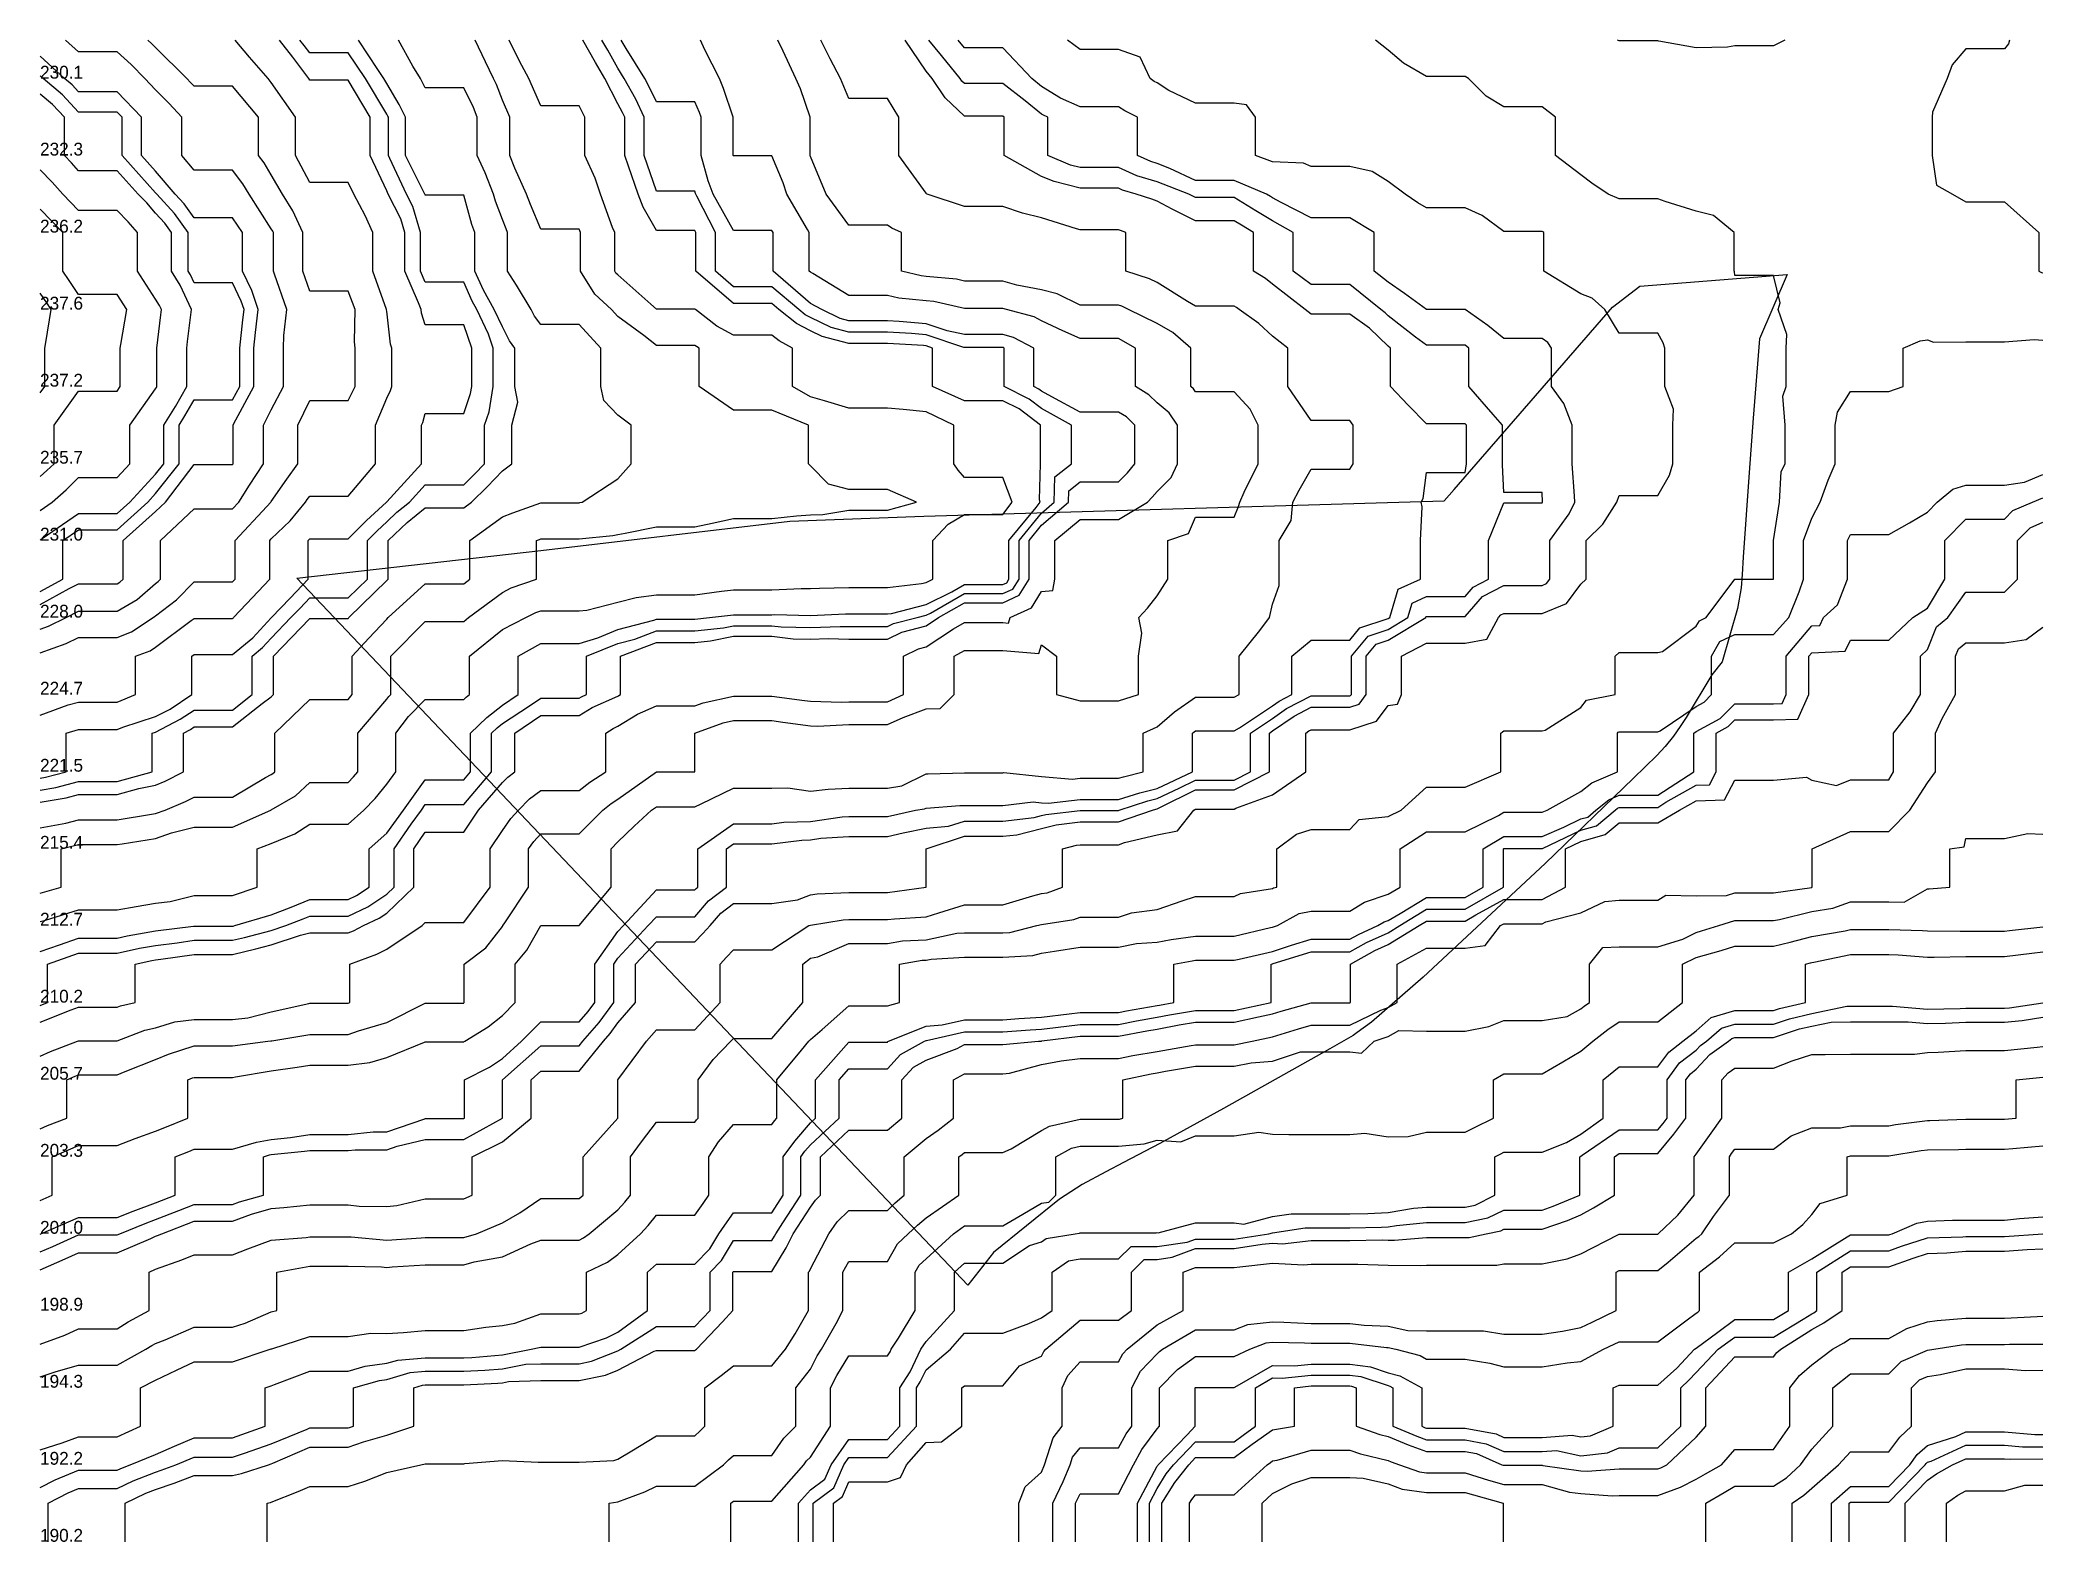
# Model space of a CAD drawing. Extents: x 0 to 156, y 0 to 117.
import ezdxf

# ---------------------------------------------------------------- set-up
doc = ezdxf.new("R2010")
doc.units = 0
for name, color, linetype in [('CONTOURS_MAJEURES', 3, 'CONTINUOUS'), ('CONTOURS_MINEURES', 8, 'CONTINUOUS'), ('PARCELLE', 4, 'CONTINUOUS'), ('POINTS_COTES', 7, 'CONTINUOUS')]:
    doc.layers.add(name, color=color, linetype=linetype)

msp = doc.modelspace()

# ---------------------------------------------------------------- texts
at = {"layer": 'POINTS_COTES'}
for s, p in [('230.1', (-0.004, 113.997)), ('232.3', (-0.004, 108.005)), ('236.2', (-0.004, 102.003)), ('237.6', (-0.004, 96.001)), ('237.2', (-0.004, 89.998)), ('235.7', (-0.004, 83.996)), ('231.0', (-0.004, 78.005)), ('228.0', (-0.004, 72.002)), ('224.7', (-0.004, 66)), ('221.5', (-0.004, 59.998)), ('215.4', (-0.004, 53.995)), ('212.7', (-0.004, 48.004)), ('210.2', (-0.004, 42.002)), ('205.7', (-0.004, 36)), ('203.3', (-0.004, 29.997)), ('201.0', (-0.004, 23.995)), ('198.9', (-0.004, 18.004)), ('194.3', (-0.004, 12.001)), ('192.2', (-0.004, 5.999)), ('190.2', (-0.004, -0.003))]:
    msp.add_text(s, height=1, dxfattribs=at).set_placement(p)

# ---------------------------------------------------------------- linework, layer by layer
at = {"layer": 'CONTOURS_MAJEURES'}
for points in [[(-0.004, 22.58), (0.989, 23.006), (3.003, 23.911), (3.087, 23.911), (5.999, 23.911), (6.197, 23.995), (8.189, 24.804), (8.995, 25.106), (10.808, 25.807), (12.002, 26.276), (12.725, 26.276), (14.998, 26.276), (15.528, 26.472), (17.404, 27.002), (17.404, 27.601), (17.404, 29.997), (17.864, 30.138), (18.005, 30.163), (20.582, 30.418), (21.001, 30.482), (21.484, 30.482), (23.997, 30.482), (24.545, 30.545), (27.004, 30.534), (27.817, 30.813), (30, 31.337), (31.661, 31.337), (32.996, 31.337), (36.003, 33.004), (36.003, 36), (38.999, 38.64), (39.354, 38.64), (41.995, 38.64), (42.282, 38.995), (43.546, 40.452), (44.678, 42.002), (44.678, 42.325), (44.678, 44.998), (45.002, 45.457), (47.361, 48.004), (47.998, 48.696), (48.692, 48.696), (51.005, 48.696), (52.062, 49.944), (53.465, 51), (53.465, 53.459), (53.465, 53.995), (54.001, 54.371), (54.376, 54.371), (56.997, 54.371), (59.325, 54.674), (60.004, 54.69), (60.815, 54.809), (63, 54.946), (65.05, 54.946), (65.997, 54.946), (67.228, 55.226), (69.003, 55.595), (70.755, 55.754), (71.999, 56.155), (72.844, 56.155), (74.996, 56.155), (77.425, 56.425), (78.002, 56.573), (78.343, 56.66), (80.999, 56.984), (83.977, 56.984), (83.995, 56.984), (84.046, 57.002), (86.281, 57.72), (87.002, 57.903), (88.709, 58.71), (89.998, 59.346), (90.652, 59.346), (93.004, 59.346), (94.274, 59.998), (94.274, 61.272), (94.274, 63.004), (96.001, 64.15), (97.092, 64.909), (98.997, 65.903), (101.907, 65.903), (102.004, 65.903), (102.077, 65.927), (102.131, 66), (102.131, 66.128), (102.131, 68.996), (103.435, 70.566), (105, 71.082), (106.526, 72.002), (106.864, 73.134), (107.996, 73.649), (109.649, 73.649), (111.003, 73.649), (111.622, 74.379), (112.817, 74.998), (112.817, 76.184), (112.817, 78.005), (113.999, 80.948), (114.051, 80.948), (116.995, 80.948), (117.02, 81), (116.995, 81.749), (116.246, 81.749), (113.999, 81.749), (113.902, 83.899), (113.914, 83.996), (113.914, 86.918), (113.914, 87.003), (113.182, 87.82), (111.291, 89.998), (111.291, 90.288), (111.291, 93.005), (111.132, 93.135), (111.003, 93.227), (110.78, 93.227), (107.996, 93.227), (107.14, 93.861), (105, 95.525), (104.759, 95.76), (104.418, 96.001), (102.004, 97.958), (100.962, 97.958), (98.997, 97.958), (97.594, 98.996), (97.594, 100.404), (97.594, 102.003), (96.001, 102.905), (94.699, 103.697), (93.004, 104.744), (92.749, 104.744), (89.998, 104.744), (89.48, 104.999), (87.002, 105.958), (85.415, 106.419), (83.995, 107.068), (81.933, 107.068), (80.999, 107.068), (80.256, 107.26), (78.48, 108.005), (78.48, 110.523), (78.48, 111.001), (78.148, 111.147), (78.002, 111.236), (76.73, 112.268), (74.996, 113.616), (72.38, 113.616), (71.999, 113.616), (71.804, 113.801), (71.671, 113.997), (70.202, 115.801), (69.232, 117.003)], [(-0.004, 41.782), (0.564, 42.002), (0.564, 42.568), (0.564, 44.998), (3.003, 45.855), (5.145, 45.855), (5.999, 45.855), (7.745, 46.252), (8.995, 46.467), (10.671, 46.674), (12.002, 46.863), (13.861, 46.863), (14.998, 46.863), (15.915, 47.087), (18.005, 47.627), (19.137, 48.004), (20.483, 48.522), (21.001, 48.734), (21.731, 48.734), (23.997, 48.734), (25.532, 49.471), (27.004, 50.445), (27.585, 51), (27.585, 53.415), (27.585, 53.995), (28.902, 55.9), (29.694, 57.002), (30, 57.43), (32.568, 57.43), (32.996, 57.43), (35.165, 59.998), (35.165, 62.167), (35.165, 63.004), (35.595, 63.411), (36.003, 63.743), (38.125, 65.126), (38.999, 65.718), (41.713, 65.718), (41.995, 65.718), (42.168, 65.828), (42.559, 66), (42.559, 66.562), (42.559, 68.996), (45.002, 69.984), (46.332, 70.33), (47.998, 70.97), (49.031, 70.97), (51.005, 70.97), (53.219, 71.218), (54.001, 71.368), (56.365, 71.368), (56.997, 71.368), (57.714, 71.286), (60.004, 71.237), (62.322, 71.322), (63, 71.302), (65.298, 71.302), (65.997, 71.302), (66.466, 71.533), (68.324, 72.002), (69.003, 72.182), (69.351, 72.35), (71.999, 73.868), (73.865, 73.868), (74.996, 73.868), (75.773, 74.224), (76.245, 74.998), (76.245, 76.248), (76.245, 78.005), (78.002, 80.144), (78.994, 81), (79.037, 82.962), (80.341, 83.996), (80.341, 86.343), (80.341, 87.003), (78.002, 88.298), (77.028, 89.028), (75.088, 89.998), (75.088, 92.913), (75.088, 93.005), (75.028, 93.037), (74.996, 93.045), (74.955, 93.045), (71.999, 93.045), (71.948, 93.056), (69.003, 94.035), (67.865, 94.139), (65.997, 94.25), (64.245, 94.25), (63, 94.25), (61.612, 94.612), (60.004, 95.377), (59.597, 95.595), (59.084, 96.001), (56.997, 97.78), (55.781, 97.78), (54.001, 97.78), (52.594, 98.996), (52.594, 100.591), (52.594, 102.003), (51.158, 104.846), (51.072, 104.999), (51.054, 105.048), (51.005, 105.223), (50.781, 105.223), (47.998, 105.223), (47.06, 108.005), (47.06, 108.943), (47.06, 111.001), (46.393, 112.391), (45.496, 113.997), (45.002, 114.807), (44.208, 116.209), (43.758, 117.003)], [(-0.004, 58.556), (1.23, 58.769), (3.003, 59.236), (5.237, 59.236), (5.999, 59.236), (8.74, 59.998), (8.74, 60.254), (8.74, 63.004), (8.995, 63.089), (10.917, 64.085), (12.002, 64.799), (13.797, 64.799), (14.998, 64.799), (16.518, 66), (16.518, 67.515), (16.518, 68.996), (17.326, 69.675), (18.005, 70.404), (19.541, 72.002), (20.258, 72.746), (21.001, 73.532), (22.467, 73.532), (23.997, 73.532), (25.493, 74.998), (25.493, 76.493), (25.493, 78.005), (26.246, 78.76), (27.004, 79.456), (27.795, 80.21), (28.77, 81), (30, 82.351), (31.351, 82.351), (32.996, 82.351), (33.824, 83.171), (34.615, 83.996), (34.615, 85.615), (34.615, 87.003), (34.967, 88.035), (35.285, 89.998), (35.285, 92.287), (35.285, 93.005), (34.917, 94.087), (34.021, 96.001), (33.657, 96.659), (32.996, 98.148), (30.848, 98.148), (30, 98.148), (29.632, 98.996), (29.632, 101.633), (29.632, 102.003), (29.033, 104.032), (28.545, 104.999), (27.247, 107.762), (27.124, 108.005), (27.124, 110.881), (27.124, 111.001), (27.084, 111.081), (27.004, 111.217), (25.351, 113.997), (23.997, 115.994), (22.007, 115.994), (21.001, 115.994), (20.571, 116.571), (20.236, 117.003)], [(-0.004, 74.03), (1.767, 74.998), (1.767, 76.234), (1.767, 78.005), (3.003, 78.848), (5.156, 78.848), (5.999, 78.848), (8.382, 81), (8.995, 81.669), (10.835, 83.996), (10.835, 85.836), (10.835, 87.003), (11.284, 87.718), (12.002, 88.966), (13.035, 88.966), (14.998, 88.966), (15.558, 89.998), (15.558, 90.558), (15.558, 93.005), (15.799, 95.202), (15.887, 96.001), (15.662, 96.662), (14.998, 98.075), (12.924, 98.075), (12.002, 98.075), (11.713, 98.709), (11.536, 98.996), (11.536, 99.463), (11.536, 102.003), (10.476, 103.478), (9.082, 104.999), (8.995, 105.1), (6.379, 108.005), (6.379, 108.385), (6.379, 111.001), (5.999, 111.395), (5.605, 111.395), (3.003, 111.395), (1.741, 112.739), (0.231, 113.997), (-0.004, 114.211)], [(0.628, -0.003), (0.628, 0.628), (0.628, 3.003), (2.195, 3.808), (3.003, 4.141), (4.141, 4.141), (5.999, 4.141), (7.254, 4.744), (8.995, 5.419), (9.426, 5.57), (10.572, 5.999), (12.002, 6.586), (14.411, 6.586), (14.998, 6.586), (15.914, 6.912), (18.005, 7.62), (20.789, 8.783), (21.001, 8.874), (21.122, 8.874), (23.997, 8.874), (24.086, 8.906), (24.405, 8.995), (24.405, 11.594), (24.405, 12.001), (26.438, 12.565), (27.004, 12.643), (28.823, 13.178), (30, 13.278), (31.277, 13.278), (32.996, 13.278), (34.641, 13.358), (36.003, 13.477), (37.825, 13.823), (38.999, 13.859), (40.138, 13.859), (41.995, 13.859), (42.94, 14.056), (45.002, 14.876), (45.235, 14.997), (47.998, 16.771), (49.231, 16.771), (51.005, 16.771), (52.182, 18.004), (52.182, 19.181), (52.182, 20.999), (53.078, 21.922), (54.001, 23.463), (56.466, 23.463), (56.997, 23.463), (57.197, 23.796), (57.295, 23.995), (57.857, 24.854), (59.253, 27.002), (59.253, 29.248), (59.253, 29.997), (59.57, 30.431), (60.004, 30.937), (62.242, 33.004), (62.242, 35.241), (62.242, 36), (63, 36.852), (65.143, 36.852), (65.997, 36.852), (67.022, 37.974), (68.891, 38.995), (69.003, 39.041), (69.052, 39.044), (71.999, 39.719), (74.275, 39.719), (74.996, 39.719), (77.113, 39.884), (78.002, 39.939), (79.082, 40.079), (80.999, 40.312), (82.31, 40.312), (83.995, 40.312), (85.408, 40.588), (87.002, 40.86), (87.959, 41.041), (89.998, 41.39), (92.392, 41.39), (93.004, 41.39), (95.874, 42.002), (95.874, 42.128), (95.874, 44.998), (96.001, 45.026), (96.043, 45.04), (98.997, 45.957), (101.044, 45.957), (102.004, 45.957), (103.315, 46.688), (105, 47.451), (105.908, 48.004), (107.996, 49.276), (109.272, 49.276), (111.003, 49.276), (113.983, 51), (113.983, 51.016), (113.983, 53.995), (113.999, 54.005), (116.985, 54.005), (116.995, 54.005), (117.011, 54.012), (120.002, 55.442), (121.221, 55.779), (122.67, 57.002), (122.852, 57.148), (122.998, 57.211), (125.795, 57.211), (126.005, 57.211), (126.615, 57.612), (129.001, 58.951), (130.015, 58.984), (130.544, 59.998), (130.544, 61.546), (130.544, 63.004), (131.487, 63.514), (131.997, 64.028), (133.024, 64.028), (135.004, 64.028), (136.911, 64.093), (137.769, 66), (137.769, 68.765), (137.769, 68.996), (138, 69.267), (140.599, 69.394), (140.996, 70.249), (142.75, 70.249), (144.003, 70.249), (145.867, 72.002), (146.999, 72.751), (148.351, 74.998), (148.351, 76.648), (148.351, 78.005), (149.995, 79.678), (151.322, 79.678), (153.002, 79.678), (153.657, 80.345), (155.193, 81), (155.998, 81.327)], [(60.211, -0.003), (60.211, 2.795), (60.211, 3.003), (61.811, 4.192), (62.6, 5.999), (63, 6.57), (65.425, 6.57), (65.997, 6.57), (68.261, 8.995), (68.261, 9.737), (68.261, 12.001), (68.556, 12.447), (69.003, 13.39), (70.905, 14.997), (71.999, 16.252), (73.744, 16.252), (74.996, 16.252), (77, 17.001), (78.002, 17.438), (78.816, 18.004), (78.816, 18.817), (78.816, 20.999), (80.11, 21.888), (80.999, 22.032), (82.962, 22.032), (83.995, 22.032), (84.983, 23.01), (87.002, 23.01), (89.346, 23.344), (89.998, 23.587), (92.595, 23.587), (93.004, 23.587), (95.706, 23.995), (96.001, 24.07), (98.539, 24.454), (98.997, 24.452), (99.454, 24.452), (102.004, 24.452), (104.481, 24.516), (105, 24.537), (105.649, 24.647), (107.996, 24.873), (108.874, 24.873), (111.003, 24.873), (112.77, 25.228), (113.999, 25.844), (115.841, 25.844), (116.995, 25.844), (117.849, 26.147), (119.926, 27.002), (119.926, 29.921), (119.926, 29.997), (119.98, 30.019), (120.002, 30.032), (120.119, 30.115), (122.998, 32.1), (125.101, 32.1), (126.005, 32.1), (126.412, 32.595), (126.724, 33.004), (126.724, 35.28), (126.724, 36), (127.696, 37.304), (129.001, 38.31), (129.329, 38.667), (129.793, 38.995), (130.969, 40.027), (131.997, 40.336), (133.663, 40.336), (135.004, 40.336), (136.254, 40.747), (138, 41.148), (140.715, 41.72), (140.996, 41.723), (141.275, 41.723), (144.003, 41.723), (144.281, 41.723), (146.999, 41.482), (149.543, 41.548), (149.995, 41.569), (150.428, 41.569), (153.002, 41.569), (153.395, 41.608), (155.998, 41.991)], [(86.402, -0.003), (86.402, 0.596), (86.402, 3.003), (87.002, 4.135), (87.714, 5.287), (88.274, 5.999), (89.998, 7.787), (91.792, 7.787), (93.004, 7.787), (93.699, 8.301), (94.673, 8.995), (94.673, 10.669), (94.673, 12.001), (96.001, 12.762), (96.742, 12.743), (98.997, 12.991), (101.01, 12.991), (102.004, 12.991), (102.878, 12.875), (105, 12.161), (105.126, 12.128), (105.36, 12.001), (105.36, 11.64), (105.36, 8.995), (107.22, 8.219), (107.996, 7.942), (109.052, 7.942), (111.003, 7.942), (112.641, 7.637), (113.999, 7.03), (115.963, 7.03), (116.995, 7.03), (118.121, 7.121), (120.002, 6.7), (122.083, 6.914), (122.998, 7.307), (124.691, 7.307), (126.005, 7.307), (127.782, 8.995), (127.782, 10.779), (127.782, 12.001), (128.422, 12.58), (129.001, 13.188), (130.71, 14.997), (131.451, 15.545), (131.997, 15.949), (132.949, 15.949), (135.004, 15.949), (137.334, 17.335), (138, 17.759), (138.156, 17.847), (138.391, 18.004), (138.391, 18.395), (138.391, 20.999), (140.996, 22.659), (142.336, 22.659), (144.003, 22.659), (144.98, 23.018), (146.999, 23.669), (149.769, 23.769), (149.995, 23.789), (150.201, 23.789), (153.002, 23.789), (155.986, 23.983), (155.998, 23.983)], [(140.899, -0.003), (140.899, 0.094), (140.899, 3.003), (140.996, 3.089), (141.082, 3.089), (144.003, 3.089), (146.821, 5.999), (146.896, 6.102), (146.999, 6.195), (147.287, 6.287), (149.995, 7.518), (151.519, 7.518), (153.002, 7.518), (154.399, 7.396), (155.998, 7.406)]]:
    msp.add_lwpolyline(points, dxfattribs=at)
at = {"layer": 'CONTOURS_MINEURES'}
for points in [[(-0.004, 12.854), (1.251, 13.251), (3.003, 13.765), (4.235, 13.765), (5.999, 13.765), (8.24, 14.997), (8.7, 15.293), (8.995, 15.449), (9.735, 15.737), (12.002, 16.723), (13.279, 16.723), (14.998, 16.723), (15.98, 17.021), (18.005, 17.903), (18.442, 18.004), (18.442, 18.441), (18.442, 20.999), (21.001, 21.47), (23.527, 21.47), (23.997, 21.47), (26.581, 21.421), (27.004, 21.379), (27.414, 21.409), (30, 21.575), (30.576, 21.575), (32.996, 21.575), (33.808, 21.808), (36.003, 22.21), (38.217, 23.212), (38.999, 23.507), (41.508, 23.507), (41.995, 23.507), (42.324, 23.667), (42.775, 23.995), (45.002, 25.862), (45.553, 26.449), (45.99, 27.002), (45.99, 27.989), (45.99, 29.997), (46.852, 31.148), (47.998, 32.679), (50.681, 32.679), (51.005, 32.679), (51.134, 32.875), (51.243, 33.004), (51.243, 35.762), (51.243, 36), (52.417, 37.584), (53.803, 38.995), (54.001, 39.211), (56.782, 39.211), (56.997, 39.211), (59.396, 42.002), (59.396, 42.608), (59.396, 44.998), (60.004, 45.464), (60.566, 45.561), (63, 46.617), (64.383, 46.617), (65.997, 46.617), (67.181, 46.82), (69.003, 46.896), (71.408, 47.411), (71.999, 47.443), (72.559, 47.443), (74.996, 47.443), (75.524, 47.476), (77.643, 48.004), (78.002, 48.1), (80.511, 48.491), (80.999, 48.668), (81.663, 48.668), (83.995, 48.668), (84.997, 49.003), (87.002, 49.262), (88.942, 49.944), (89.998, 50.266), (92.268, 50.266), (93.004, 50.266), (93.499, 50.505), (96.001, 50.907), (96.061, 50.94), (96.333, 51), (96.333, 51.333), (96.333, 53.995), (97.864, 55.132), (98.997, 55.499), (100.5, 55.499), (102.004, 55.499), (102.737, 56.266), (105, 56.51), (106.022, 57.002), (107.996, 58.787), (109.787, 58.787), (111.003, 58.787), (113.779, 59.998), (113.779, 60.218), (113.779, 63.004), (113.911, 63.093), (113.999, 63.181), (116.819, 63.181), (116.995, 63.181), (117.232, 63.241), (120.002, 65.011), (120.437, 65.565), (122.69, 66), (122.69, 66.307), (122.69, 68.996), (122.998, 69.282), (123.284, 69.282), (126.005, 69.282), (126.357, 69.349), (129.001, 71.334), (129.241, 71.761), (129.769, 72.002), (131.997, 74.998), (135.004, 74.998), (135.004, 78.005), (135.49, 81), (135.615, 83.385), (135.914, 83.996), (135.914, 84.909), (135.914, 87.003), (135.747, 89.255), (135.992, 89.998), (135.992, 90.99), (135.992, 93.005), (136.059, 94.06), (135.372, 96.001), (135.536, 96.533), (135.004, 98.663), (132.331, 98.663), (131.997, 98.663), (131.962, 98.961), (131.938, 98.996), (131.938, 99.055), (131.938, 102.003), (130.338, 103.34), (129.001, 103.667), (126.584, 104.419), (126.005, 104.628), (125.633, 104.628), (122.998, 104.628), (122.121, 104.999), (120.853, 105.853), (120.002, 106.502), (118.02, 108.005), (118.02, 109.027), (118.02, 111.001), (116.995, 111.789), (116.206, 111.789), (113.999, 111.789), (112.631, 112.629), (111.263, 113.997), (111.003, 114.166), (108.165, 114.166), (107.996, 114.166), (106.203, 115.205), (105, 116.215), (104.001, 117.003)], [(-0.004, 15.403), (1.918, 16.082), (3.003, 16.591), (4.592, 16.591), (5.999, 16.591), (6.857, 17.143), (8.487, 18.004), (8.487, 20.491), (8.487, 20.999), (8.995, 21.243), (11.035, 21.963), (12.002, 22.351), (13.354, 22.351), (14.998, 22.351), (16.174, 22.823), (18.005, 23.502), (20.72, 23.714), (21.001, 23.765), (21.231, 23.765), (23.997, 23.765), (24.232, 23.761), (27.004, 23.489), (29.693, 23.687), (30, 23.707), (32.708, 23.707), (32.996, 23.707), (33.999, 23.995), (36.003, 24.845), (37.362, 25.638), (38.999, 26.751), (39.249, 26.751), (41.995, 26.751), (42.288, 27.002), (42.288, 29.705), (42.288, 29.997), (45.002, 33.004), (45.002, 36), (47.224, 38.995), (47.998, 39.874), (50.127, 39.874), (51.005, 39.874), (52.961, 42.002), (52.961, 43.957), (52.961, 44.998), (53.467, 45.534), (54.001, 46.115), (55.115, 46.115), (56.997, 46.115), (59.886, 48.004), (60.004, 48.051), (62.554, 48.451), (63, 48.47), (63.466, 48.47), (65.997, 48.47), (66.539, 48.544), (69.003, 48.696), (70.008, 49.008), (71.999, 49.629), (73.371, 49.629), (74.996, 49.629), (77.312, 50.312), (78.002, 50.497), (78.438, 50.564), (79.637, 51), (79.637, 52.634), (79.637, 53.995), (80.721, 54.274), (80.999, 54.308), (81.31, 54.308), (83.995, 54.308), (84.471, 54.472), (87.002, 55.087), (88.598, 55.4), (89.859, 57.002), (89.998, 57.07), (92.936, 57.07), (93.004, 57.07), (93.145, 57.143), (96.001, 58.195), (98.575, 59.998), (98.575, 62.581), (98.575, 63.004), (98.823, 63.178), (98.997, 63.268), (99.261, 63.268), (102.004, 63.268), (104.083, 63.921), (105, 65.164), (105.738, 65.262), (106.031, 66), (106.031, 67.031), (106.031, 68.996), (107.996, 70.022), (109.977, 70.022), (111.003, 70.022), (112.686, 70.313), (113.599, 72.002), (113.783, 72.218), (113.999, 72.33), (116.667, 72.33), (116.995, 72.33), (118.9, 73.1), (120.002, 74.61), (120.408, 74.998), (120.408, 75.405), (120.408, 78.005), (121.723, 79.279), (122.811, 81), (122.998, 81.521), (123.521, 81.521), (126.005, 81.521), (126.903, 83.097), (127.182, 83.996), (127.182, 85.178), (127.182, 87.003), (127.233, 88.231), (126.544, 89.998), (126.544, 92.464), (126.544, 93.005), (126.41, 93.41), (126.005, 94.152), (124.853, 94.152), (122.998, 94.152), (121.884, 96.001), (120.897, 96.896), (120.002, 97.224), (117.117, 98.996), (117.117, 101.881), (117.117, 102.003), (117.047, 102.055), (116.995, 102.08), (116.918, 102.08), (113.999, 102.08), (112.324, 103.325), (111.003, 103.929), (109.929, 103.929), (107.996, 103.929), (107.309, 104.312), (106.313, 104.999), (105, 105.992), (103.754, 106.755), (102.004, 107.138), (101.136, 107.138), (98.997, 107.138), (98.408, 107.414), (96.001, 107.525), (94.656, 108.005), (94.656, 109.657), (94.656, 111.001), (93.959, 111.955), (93.004, 112.074), (91.075, 112.074), (89.998, 112.074), (87.92, 113.079), (87.002, 113.673), (86.783, 113.779), (86.452, 113.997), (85.676, 115.678), (83.995, 116.278), (83.272, 116.278), (80.999, 116.278), (80.012, 117.003)], [(-0.004, 21.193), (1.962, 22.037), (3.003, 22.504), (4.494, 22.504), (5.999, 22.504), (8.627, 23.627), (8.995, 23.803), (9.138, 23.853), (9.491, 23.995), (12.002, 24.98), (14.017, 24.98), (14.998, 24.98), (16.473, 25.527), (18.005, 25.959), (18.974, 26.03), (21.001, 26.241), (23.239, 26.241), (23.997, 26.241), (24.858, 26.141), (27.004, 26.131), (27.795, 26.208), (30, 26.718), (32.714, 26.718), (32.996, 26.718), (33.665, 27.002), (33.665, 29.332), (33.665, 29.997), (36.003, 31.159), (38.239, 33.004), (38.239, 33.764), (38.239, 36), (38.999, 36.67), (41.325, 36.67), (41.995, 36.67), (43.873, 38.995), (44.398, 39.6), (45.002, 40.428), (46.385, 42.002), (46.385, 43.615), (46.385, 44.998), (47.998, 46.729), (49.273, 46.729), (51.005, 46.729), (51.623, 47.384), (52.193, 48.004), (53.022, 48.984), (54.001, 49.721), (55.281, 49.721), (56.997, 49.721), (59.002, 50.001), (60.004, 50.401), (60.522, 50.482), (63, 50.587), (65.584, 50.587), (65.997, 50.587), (69.003, 51), (69.003, 53.995), (71.999, 54.962), (74.033, 54.962), (74.996, 54.962), (76.083, 55.083), (78.002, 55.574), (79.136, 55.865), (80.999, 56.092), (83.088, 56.092), (83.995, 56.092), (86.639, 57.002), (86.913, 57.09), (87.002, 57.113), (87.211, 57.212), (89.998, 58.587), (91.413, 58.587), (93.004, 58.587), (95.75, 59.998), (95.75, 62.753), (95.75, 63.004), (96.001, 63.171), (97.669, 64.332), (98.997, 65.025), (101.025, 65.025), (102.004, 65.025), (102.746, 65.258), (103.293, 66), (103.293, 67.289), (103.293, 68.996), (104.068, 69.93), (105, 70.237), (107.926, 72.002), (107.942, 72.056), (107.996, 72.081), (108.074, 72.081), (111.003, 72.081), (112.342, 73.659), (113.999, 74.517), (114.48, 74.517), (116.995, 74.517), (117.338, 74.656), (117.588, 74.998), (117.588, 77.412), (117.588, 78.005), (119.095, 80.097), (119.526, 81), (119.509, 81.491), (119.328, 83.996), (119.328, 84.67), (119.328, 87.003), (118.671, 88.673), (117.732, 89.998), (117.732, 92.268), (117.732, 93.005), (117.422, 93.431), (116.995, 93.739), (116.26, 93.739), (113.999, 93.739), (112.752, 94.754), (111.003, 96.001), (107.996, 96.001), (106.261, 97.262), (105, 98.14), (103.91, 98.996), (103.91, 100.91), (103.91, 102.003), (102.004, 103.16), (100.842, 103.16), (98.997, 103.16), (96.666, 104.333), (96.001, 104.71), (95.821, 104.819), (95.531, 104.999), (93.004, 106.063), (91.94, 106.063), (89.998, 106.063), (88, 107.003), (87.002, 107.39), (86.524, 107.528), (85.48, 108.005), (85.48, 109.521), (85.48, 111.001), (84.478, 111.483), (83.995, 111.802), (83.193, 111.802), (80.999, 111.802), (79.474, 112.472), (78.002, 113.376), (77.238, 113.997), (74.996, 116.408), (74.402, 116.408), (71.999, 116.408), (71.519, 117.003)], [(-0.004, 23.967), (0.016, 23.976), (0.059, 23.995), (3.003, 25.251), (4.747, 25.251), (5.999, 25.251), (7.241, 25.755), (8.995, 26.413), (10.516, 27.002), (10.516, 28.516), (10.516, 29.997), (11.591, 30.408), (12.002, 30.575), (12.578, 30.575), (14.998, 30.575), (16.859, 31.144), (18.005, 31.347), (19.509, 31.495), (21.001, 31.724), (22.722, 31.724), (23.997, 31.724), (25.95, 31.95), (27.004, 31.945), (29.957, 32.961), (30, 32.971), (30.033, 32.971), (32.996, 32.971), (33.055, 33.004), (33.055, 33.063), (33.055, 36), (35.011, 36.988), (36.003, 37.655), (37.492, 38.995), (38.999, 40.499), (40.497, 40.499), (41.995, 40.499), (42.694, 41.303), (43.204, 42.002), (43.204, 43.793), (43.204, 44.998), (45.002, 47.545), (45.428, 48.004), (47.998, 50.79), (50.795, 50.79), (51.005, 50.79), (51.101, 50.904), (51.229, 51), (51.229, 51.223), (51.229, 53.995), (54.001, 55.937), (55.936, 55.937), (56.997, 55.937), (57.94, 56.06), (60.004, 56.109), (62.471, 56.471), (63, 56.504), (63.497, 56.504), (65.997, 56.504), (68.183, 57.002), (68.896, 57.109), (69.003, 57.162), (71.64, 57.361), (71.999, 57.372), (72.369, 57.372), (74.996, 57.372), (77.351, 57.651), (78.002, 57.583), (78.538, 57.537), (80.999, 57.818), (83.179, 57.818), (83.995, 57.818), (85.65, 58.349), (87.002, 58.694), (89.763, 59.998), (89.763, 60.233), (89.763, 63.004), (89.89, 63.112), (89.998, 63.187), (90.181, 63.187), (93.004, 63.187), (93.412, 63.412), (96.001, 65.129), (96.514, 65.486), (97.499, 66), (97.499, 67.498), (97.499, 68.996), (98.997, 70.24), (100.241, 70.24), (102.004, 70.24), (102.802, 71.202), (105, 71.926), (105.126, 72.002), (105.786, 74.211), (107.514, 74.998), (107.514, 77.521), (107.514, 78.005), (107.635, 80.639), (107.574, 81), (107.718, 81.278), (107.996, 83.305), (108.69, 83.305), (111.003, 83.305), (111.087, 83.996), (111.087, 84.081), (111.087, 87.003), (111.003, 87.097), (108.091, 87.097), (107.996, 87.097), (106.545, 88.548), (105.183, 89.998), (105.183, 92.821), (105.183, 93.005), (105, 93.148), (103.556, 94.557), (102.004, 95.652), (101.653, 95.652), (98.997, 95.652), (98.546, 96.001), (96.001, 97.97), (95.435, 98.431), (94.517, 98.996), (94.517, 100.515), (94.517, 102.003), (93.577, 102.575), (93.004, 102.929), (90.927, 102.929), (89.998, 102.929), (88.179, 103.822), (87.002, 104.443), (86.598, 104.597), (85.375, 104.999), (84.305, 105.309), (83.995, 105.451), (83.544, 105.451), (80.999, 105.451), (78.976, 105.975), (78.002, 106.384), (75.094, 108.005), (75.094, 108.103), (75.094, 111.001), (74.996, 111.077), (74.919, 111.077), (71.999, 111.077), (70.501, 112.499), (69.485, 113.997), (69.003, 114.587), (67.383, 117.003)], [(-0.004, 26.595), (0.928, 27.002), (0.928, 29.069), (0.928, 29.997), (2.382, 30.618), (3.003, 30.862), (5.138, 30.862), (5.999, 30.862), (7.406, 31.409), (8.995, 31.997), (9.724, 32.276), (11.517, 33.004), (11.517, 35.516), (11.517, 36), (11.863, 36.138), (12.002, 36.183), (14.815, 36.183), (14.998, 36.183), (15.211, 36.212), (18.005, 36.699), (20.013, 36.988), (21.001, 37.144), (22.853, 37.144), (23.997, 37.144), (25.671, 37.327), (27.004, 37.725), (29.93, 38.925), (30, 38.95), (30.045, 38.95), (32.996, 38.95), (33.026, 38.966), (33.07, 38.995), (34.889, 40.11), (36.003, 41.005), (37.002, 42.002), (37.002, 43), (37.002, 44.998), (37.898, 46.103), (38.999, 48.004), (41.995, 48.004), (44.48, 51), (44.48, 51.52), (44.48, 53.995), (45.002, 54.521), (46.258, 55.742), (47.633, 57.002), (47.998, 57.262), (50.744, 57.262), (51.005, 57.262), (51.492, 57.489), (54.001, 58.721), (55.721, 58.721), (56.997, 58.721), (58.251, 58.749), (60.004, 58.478), (61.371, 58.631), (63, 58.726), (64.724, 58.726), (65.997, 58.726), (67.106, 58.892), (69.003, 59.825), (69.164, 59.837), (71.999, 59.921), (74.919, 59.921), (74.996, 59.921), (75.064, 59.929), (78.002, 59.621), (80.416, 59.416), (80.999, 59.482), (81.515, 59.482), (83.995, 59.482), (84.386, 59.608), (85.917, 59.998), (85.917, 61.92), (85.917, 63.004), (87.002, 63.504), (88.349, 64.652), (89.998, 65.792), (92.795, 65.792), (93.004, 65.792), (93.382, 66), (93.382, 68.618), (93.382, 68.996), (95.002, 71), (95.753, 72.002), (96.001, 73.044), (96.506, 74.493), (96.511, 74.998), (96.511, 75.511), (96.511, 78.005), (97.445, 79.556), (97.58, 81), (98.055, 81.942), (98.997, 83.574), (101.58, 83.574), (102.004, 83.574), (102.271, 83.996), (102.271, 86.734), (102.271, 87.003), (102.004, 87.373), (99.368, 87.373), (98.997, 87.373), (97.194, 89.998), (97.194, 91.196), (97.194, 93.005), (96.001, 93.937), (94.915, 94.915), (93.382, 96.001), (93.174, 96.17), (93.004, 96.275), (90.273, 96.275), (89.998, 96.275), (89.356, 96.643), (87.002, 98.101), (86.411, 98.408), (84.569, 98.996), (84.569, 101.428), (84.569, 102.003), (84.154, 102.161), (83.995, 102.213), (81.209, 102.213), (80.999, 102.213), (80.714, 102.287), (78.002, 103.151), (76.517, 103.519), (74.996, 104.037), (72.961, 104.037), (71.999, 104.037), (69.1, 104.999), (69.033, 105.029), (69.003, 105.068), (66.874, 108.005), (66.874, 108.879), (66.874, 111.001), (65.997, 112.457), (64.54, 112.457), (63, 112.457), (62.333, 113.997), (61.538, 115.536), (60.807, 117.003)], [(-0.004, 32.169), (0.581, 32.419), (2.075, 33.004), (2.075, 35.075), (2.075, 36), (2.725, 36.276), (3.003, 36.384), (3.388, 36.384), (5.999, 36.384), (6.624, 36.625), (8.995, 37.575), (10.013, 37.981), (12.002, 38.628), (12.369, 38.628), (14.998, 38.628), (17.732, 38.995), (17.978, 39.022), (18.005, 39.029), (18.049, 39.039), (21.001, 39.519), (21.523, 39.519), (23.997, 39.519), (24.81, 39.808), (27.004, 40.445), (29.946, 41.947), (30, 41.972), (30.03, 41.972), (32.996, 41.972), (33.015, 41.983), (33.038, 42.002), (33.038, 44.956), (33.038, 44.998), (34.715, 46.286), (36.003, 47.942), (36.031, 47.976), (36.048, 48.004), (36.142, 48.142), (38.052, 51), (38.052, 53.048), (38.052, 53.995), (38.446, 54.55), (38.999, 55.168), (40.168, 55.168), (41.995, 55.168), (43.818, 57.002), (44.478, 57.525), (45.002, 57.868), (47.998, 59.998), (51.005, 59.998), (51.005, 63.004), (53.206, 63.8), (54.001, 63.978), (56.024, 63.978), (56.997, 63.978), (57.859, 63.863), (60.004, 63.569), (60.553, 63.553), (63, 63.676), (65.325, 63.676), (65.997, 63.676), (67.219, 64.222), (69.003, 64.884), (70.094, 64.91), (71.206, 66), (71.206, 66.794), (71.206, 68.996), (71.999, 69.432), (72.434, 69.432), (74.996, 69.432), (77.8, 69.198), (78.002, 69.877), (79.16, 68.996), (79.16, 67.158), (79.16, 66), (80.999, 65.51), (83.504, 65.51), (83.995, 65.51), (85.556, 66), (85.556, 67.44), (85.556, 68.996), (85.799, 70.8), (85.577, 72.002), (86.26, 72.741), (87.002, 73.687), (87.84, 74.998), (87.84, 77.163), (87.84, 78.005), (89.45, 78.552), (89.998, 79.833), (91.832, 79.833), (93.004, 79.833), (93.336, 80.669), (93.449, 81), (93.77, 81.766), (94.86, 83.996), (94.86, 85.141), (94.86, 87.003), (94.251, 88.249), (93.004, 89.594), (90.403, 89.594), (89.998, 89.594), (89.837, 89.838), (89.641, 89.998), (89.641, 90.356), (89.641, 93.005), (88.215, 94.219), (87.002, 94.921), (84.778, 96.001), (84.263, 96.268), (83.995, 96.354), (83.641, 96.354), (80.999, 96.354), (79.226, 97.224), (78.002, 97.534), (76.082, 97.914), (74.996, 98.215), (72.781, 98.215), (71.999, 98.215), (71.364, 98.361), (69.003, 98.586), (68.63, 98.624), (67.102, 98.996), (67.102, 100.102), (67.102, 102.003), (66.334, 102.339), (65.997, 102.575), (63.572, 102.575), (63, 102.575), (61.216, 104.999), (60.004, 107.924), (59.983, 107.984), (59.974, 108.005), (59.974, 108.035), (59.974, 111.001), (59.214, 113.209), (58.875, 113.997), (57.869, 116.131), (57.471, 117.003)], [(-0.004, 37.838), (0.81, 38.184), (2.901, 38.995), (3.003, 39.034), (3.042, 39.034), (5.999, 39.034), (8.145, 39.849), (8.995, 40.04), (10.494, 40.503), (12.002, 40.699), (13.7, 40.699), (14.998, 40.699), (16.172, 40.828), (18.005, 41.29), (20.943, 41.944), (21.001, 41.953), (23.949, 41.953), (23.997, 41.953), (24.134, 42.002), (24.134, 42.138), (24.134, 44.998), (26.234, 45.768), (27.004, 46.161), (29.752, 48.004), (30, 48.238), (32.763, 48.238), (32.996, 48.238), (35.049, 51), (35.049, 51.95), (35.049, 53.995), (36.003, 55.413), (36.663, 56.34), (37.256, 57.002), (38.123, 57.879), (38.999, 58.537), (40.535, 58.537), (41.995, 58.537), (42.812, 59.185), (44.056, 59.998), (44.056, 62.058), (44.056, 63.004), (44.633, 63.373), (45.002, 63.535), (46.533, 64.469), (47.998, 65.129), (50.131, 65.129), (51.005, 65.129), (51.645, 65.36), (54.001, 65.886), (54.116, 65.886), (56.997, 65.886), (59.548, 65.546), (60.004, 65.483), (62.414, 65.414), (63, 65.443), (63.557, 65.443), (65.997, 65.443), (67.243, 66), (67.243, 67.242), (67.243, 68.996), (68.423, 69.576), (69.003, 69.723), (71.137, 71.137), (71.999, 71.61), (74.605, 71.61), (74.996, 71.61), (75.423, 71.575), (75.551, 72.002), (77.23, 72.772), (78.002, 74.038), (78.884, 74.117), (79.024, 74.998), (79.024, 76.023), (79.024, 78.005), (80.999, 79.656), (82.343, 79.656), (83.995, 79.656), (86.255, 81), (86.626, 81.375), (87.002, 81.835), (88.09, 82.908), (88.578, 83.996), (88.578, 85.578), (88.578, 87.003), (87.953, 87.954), (87.002, 88.732), (86.36, 89.36), (85.316, 89.998), (85.316, 91.319), (85.316, 93.005), (83.995, 93.751), (81.744, 93.751), (80.999, 93.751), (79.651, 94.352), (78.002, 95.133), (77.433, 95.433), (75.265, 96.001), (74.996, 96.076), (74.921, 96.076), (71.999, 96.076), (69.622, 96.619), (69.003, 96.678), (66.892, 96.892), (65.997, 97.111), (64.886, 97.111), (63, 97.111), (60.195, 98.806), (60.004, 98.911), (59.906, 98.996), (59.906, 101.905), (59.906, 102.003), (59.768, 102.239), (58.172, 104.999), (57.866, 105.867), (56.997, 107.969), (56.961, 107.969), (54.001, 107.969), (53.992, 107.995), (53.989, 108.005), (53.989, 108.018), (53.989, 111.001), (53.234, 113.229), (52.909, 113.997), (51.768, 116.238), (51.427, 117.003)], [(-0.004, 40.486), (2.431, 41.43), (3.003, 41.649), (5.647, 41.649), (5.999, 41.649), (6.254, 41.746), (7.394, 42.002), (7.394, 43.396), (7.394, 44.998), (8.699, 45.294), (8.995, 45.345), (9.392, 45.394), (12.002, 45.766), (12.768, 45.766), (14.998, 45.766), (16.797, 46.205), (18.005, 46.518), (20.273, 47.273), (21.001, 47.453), (21.55, 47.453), (23.997, 47.453), (24.401, 47.601), (25.189, 48.004), (26.413, 48.593), (27.004, 48.983), (29.114, 51), (29.114, 51.886), (29.114, 53.995), (30, 55.278), (31.719, 55.278), (32.996, 55.278), (34.146, 57.002), (36.003, 59.159), (36.42, 59.581), (36.975, 59.998), (36.975, 62.029), (36.975, 63.004), (38.999, 64.375), (40.37, 64.375), (41.995, 64.375), (42.99, 65.01), (45.002, 65.894), (45.068, 65.934), (45.215, 66), (45.215, 66.212), (45.215, 68.996), (47.998, 70.064), (49.937, 70.064), (51.005, 70.064), (52.204, 70.198), (54.001, 70.544), (55.545, 70.544), (56.997, 70.544), (58.645, 70.355), (60.004, 70.326), (61.38, 70.376), (63, 70.329), (64.329, 70.329), (65.997, 70.329), (67.118, 70.881), (69.003, 71.357), (69.977, 72.002), (71.999, 73.161), (73.158, 73.161), (74.996, 73.161), (76.259, 73.74), (77.026, 74.998), (77.026, 77.029), (77.026, 78.005), (78.002, 79.194), (80.095, 81), (80.115, 81.884), (80.999, 82.585), (82.584, 82.585), (83.995, 82.585), (84.698, 83.295), (85.271, 83.996), (85.271, 85.272), (85.271, 87.003), (84.627, 87.633), (83.995, 88.02), (82.016, 88.02), (80.999, 88.02), (78.789, 89.212), (78.002, 89.648), (77.801, 89.798), (77.401, 89.998), (77.401, 90.6), (77.401, 93.005), (75.829, 93.836), (74.996, 94.054), (73.946, 94.054), (71.999, 94.054), (70.662, 94.342), (69.003, 94.893), (66.917, 95.084), (65.997, 95.138), (65.134, 95.138), (63, 95.138), (62.317, 95.317), (60.879, 96.001), (60.004, 96.486), (57.096, 98.996), (57.096, 99.095), (57.096, 102.003), (56.997, 102.171), (54.169, 102.171), (54.001, 102.171), (52.416, 104.999), (52.033, 106.03), (51.482, 108.005), (51.482, 110.525), (51.482, 111.001), (51.361, 111.357), (51.005, 112.199), (49.803, 112.199), (47.998, 112.199), (47.416, 113.414), (47.09, 113.997), (45.659, 116.344), (45.257, 117.003)], [(-0.004, 45.976), (1.5, 46.501), (3.003, 47.029), (3.974, 47.029), (5.999, 47.029), (6.791, 47.209), (8.995, 47.589), (11.951, 47.953), (12.002, 47.96), (14.955, 47.96), (14.998, 47.96), (15.034, 47.969), (15.17, 48.004), (18.005, 48.849), (19.559, 49.447), (21.001, 50.036), (23.033, 50.036), (23.997, 50.036), (24.65, 50.35), (25.633, 51), (25.633, 52.365), (25.633, 53.995), (27.004, 55.198), (28.3, 57.002), (30, 59.375), (30.623, 59.375), (32.996, 59.375), (33.522, 59.998), (33.522, 60.524), (33.522, 63.004), (34.796, 64.208), (36.003, 65.19), (37.246, 66), (37.246, 67.753), (37.246, 68.996), (38.999, 69.994), (41.001, 69.994), (41.995, 69.994), (43.435, 70.435), (45.002, 71.069), (47.794, 71.797), (47.998, 71.876), (48.125, 71.876), (51.005, 71.876), (52.139, 72.002), (54.001, 72.227), (56.773, 72.227), (56.997, 72.227), (57.233, 72.238), (60.004, 72.17), (62.719, 72.284), (63, 72.292), (65.707, 72.292), (65.997, 72.292), (66.323, 72.328), (69.003, 73.035), (71.006, 74.005), (71.999, 74.574), (74.572, 74.574), (74.996, 74.574), (75.287, 74.708), (75.464, 74.998), (75.464, 75.467), (75.464, 78.005), (77.573, 80.572), (77.893, 81), (77.829, 81.174), (77.93, 83.996), (77.93, 84.068), (77.93, 87.003), (76.256, 88.258), (74.996, 88.888), (73.11, 88.888), (71.999, 88.888), (69.52, 89.998), (69.52, 90.517), (69.52, 93.005), (69.003, 93.177), (68.814, 93.194), (65.997, 93.361), (63.356, 93.361), (63, 93.361), (60.907, 93.907), (60.004, 94.336), (58.918, 94.919), (57.55, 96.001), (56.997, 96.472), (54.472, 96.472), (54.001, 96.472), (51.081, 98.996), (51.081, 99.072), (51.081, 102.003), (51.005, 102.153), (48.149, 102.153), (47.998, 102.153), (46.971, 103.971), (46.589, 104.999), (45.826, 107.179), (45.547, 108.005), (45.547, 110.456), (45.547, 111.001), (45.37, 111.369), (45.002, 112.028), (43.98, 113.997), (43.262, 115.264), (42.277, 117.003)], [(-0.004, 48.316), (0.43, 48.437), (3.003, 49.243), (4.761, 49.243), (5.999, 49.243), (7.491, 49.496), (8.995, 49.742), (10.125, 49.874), (12.002, 50.343), (12.659, 50.343), (14.998, 50.343), (16.899, 51), (16.899, 52.102), (16.899, 53.995), (18.005, 54.412), (19.84, 55.161), (21.001, 55.909), (22.091, 55.909), (23.997, 55.909), (25.207, 57.002), (26.1, 57.903), (27.004, 59.031), (27.702, 59.998), (27.702, 60.698), (27.702, 63.004), (28.703, 64.302), (30, 65.612), (32.608, 65.612), (32.996, 65.612), (33.196, 65.801), (33.441, 66), (33.441, 66.443), (33.441, 68.996), (36.003, 71.067), (37.84, 72.002), (38.606, 72.396), (38.999, 72.532), (39.529, 72.532), (41.995, 72.532), (42.58, 72.585), (45.002, 73.205), (46.433, 73.568), (47.998, 73.766), (49.768, 73.766), (51.005, 73.766), (53.069, 74.066), (54.001, 74.178), (54.821, 74.178), (56.997, 74.178), (59.286, 74.282), (60.004, 74.265), (60.708, 74.294), (63, 74.358), (63.641, 74.358), (65.997, 74.358), (68.654, 74.65), (69.003, 74.742), (69.532, 74.998), (69.532, 77.474), (69.532, 78.005), (70.721, 79.283), (71.999, 80.041), (74.036, 80.041), (74.996, 80.041), (75.715, 81), (74.996, 82.92), (73.076, 82.92), (71.999, 82.92), (71.507, 83.503), (71.16, 83.996), (71.16, 84.839), (71.16, 87.003), (69.003, 88.038), (67.229, 88.23), (65.997, 88.317), (64.314, 88.317), (63, 88.317), (61.099, 88.903), (60.004, 89.194), (58.608, 89.998), (58.608, 91.395), (58.608, 93.005), (57.561, 93.566), (56.997, 94.012), (55.991, 94.012), (54.001, 94.012), (52.701, 94.701), (51.059, 96.001), (51.005, 96.046), (48.044, 96.046), (47.998, 96.046), (47.57, 96.429), (45.002, 98.711), (44.854, 98.849), (44.763, 98.996), (44.763, 99.236), (44.763, 102.003), (44.595, 102.408), (43.658, 104.999), (43.235, 106.238), (42.42, 108.005), (42.42, 108.429), (42.42, 111.001), (41.995, 111.871), (39.869, 111.871), (38.999, 111.871), (38.075, 113.997), (37.351, 115.349), (36.523, 117.003)], [(-0.004, 50.543), (1.64, 51), (1.64, 52.358), (1.64, 53.995), (3.003, 54.321), (5.675, 54.321), (5.999, 54.321), (6.388, 54.386), (8.995, 54.791), (10.241, 55.241), (12.002, 55.666), (13.334, 55.666), (14.998, 55.666), (17.979, 57.002), (18.005, 57.016), (19.883, 58.12), (21.001, 59.168), (23.168, 59.168), (23.997, 59.168), (24.411, 59.585), (24.741, 59.998), (24.741, 62.26), (24.741, 63.004), (27.004, 65.646), (27.159, 65.846), (27.311, 66), (27.311, 68.689), (27.311, 68.996), (30, 71.708), (30.294, 71.708), (32.996, 71.708), (33.367, 72.002), (36.003, 73.966), (36.685, 74.316), (38.662, 74.998), (38.662, 77.667), (38.662, 78.005), (38.906, 78.098), (38.999, 78.132), (39.127, 78.132), (41.995, 78.132), (44.615, 78.39), (45.002, 78.466), (45.578, 78.581), (47.998, 79.075), (49.072, 79.075), (51.005, 79.075), (52.358, 79.358), (54.001, 79.734), (55.268, 79.734), (56.997, 79.734), (58.925, 79.925), (60.004, 80.002), (60.964, 80.041), (63, 80.367), (63.634, 80.367), (65.997, 80.367), (68.267, 81), (65.997, 81.99), (65.007, 81.99), (63, 81.99), (61.395, 82.391), (60.004, 83.822), (59.848, 83.996), (59.848, 86.847), (59.848, 87.003), (56.997, 88.154), (55.152, 88.154), (54.001, 88.154), (51.325, 89.998), (51.325, 90.32), (51.325, 93.005), (51.116, 93.116), (51.005, 93.204), (50.806, 93.204), (47.998, 93.204), (47.023, 93.98), (45.002, 95.468), (44.51, 96.001), (43.211, 97.212), (42.102, 98.996), (42.102, 101.897), (42.102, 102.003), (41.995, 102.261), (41.738, 102.261), (38.999, 102.261), (38.191, 104.19), (37.872, 104.999), (36.978, 107.027), (36.577, 108.005), (36.577, 108.579), (36.577, 111.001), (36.003, 112.322), (35.538, 113.533), (35.308, 113.997), (34.689, 115.31), (33.876, 117.003)], [(-0.004, 55.622), (1.997, 55.996), (3.003, 56.236), (3.766, 56.236), (5.999, 56.236), (8.675, 56.681), (8.995, 56.731), (9.747, 57.002), (11.332, 57.67), (12.002, 58.017), (13.017, 58.017), (14.998, 58.017), (17.55, 59.544), (18.005, 59.79), (18.136, 59.867), (18.276, 59.998), (18.276, 62.733), (18.276, 63.004), (21.001, 65.634), (21.367, 65.634), (23.997, 65.634), (24.311, 66), (24.311, 66.313), (24.311, 68.996), (25.595, 70.405), (27.004, 71.89), (27.116, 72.002), (30, 74.647), (30.351, 74.647), (32.996, 74.647), (33.468, 74.998), (33.468, 77.533), (33.468, 78.005), (36.003, 79.863), (36.825, 80.179), (38.999, 80.958), (41.953, 80.958), (41.995, 80.958), (42.034, 80.962), (42.233, 81), (45.002, 82.808), (46.031, 83.996), (46.031, 85.028), (46.031, 87.003), (45.002, 87.777), (43.906, 88.906), (43.67, 89.998), (43.67, 91.33), (43.67, 93.005), (41.995, 94.847), (40.841, 94.847), (38.999, 94.847), (38.495, 95.497), (38.239, 96.001), (37.099, 97.9), (36.408, 98.996), (36.408, 99.403), (36.408, 102.003), (36.289, 102.288), (36.003, 103.013), (35.464, 104.461), (35.313, 104.999), (34.664, 106.666), (34.036, 108.005), (34.036, 109.965), (34.036, 111.001), (33.748, 111.75), (32.996, 113.268), (30.729, 113.268), (30, 113.268), (29.76, 113.756), (29.617, 113.997), (29.037, 114.963), (27.903, 117.003)], [(-0.004, 57.614), (2.036, 57.966), (3.003, 58.221), (4.222, 58.221), (5.999, 58.221), (7.687, 58.69), (8.995, 58.946), (9.737, 59.259), (11.163, 59.998), (11.163, 62.165), (11.163, 63.004), (11.715, 63.291), (12.002, 63.48), (12.477, 63.48), (14.998, 63.48), (17.301, 65.299), (18.005, 65.832), (18.179, 66), (18.179, 68.822), (18.179, 68.996), (21.001, 71.937), (23.932, 71.937), (23.997, 71.937), (24.029, 71.971), (24.058, 72.002), (27.004, 74.893), (27.119, 74.998), (27.119, 77.89), (27.119, 78.005), (28.594, 79.411), (30, 80.552), (30.449, 80.552), (32.996, 80.552), (33.61, 81), (34.81, 82.189), (36.003, 83.433), (36.746, 83.996), (36.746, 86.258), (36.746, 87.003), (37.206, 88.796), (36.985, 89.998), (36.985, 92.02), (36.985, 93.005), (36.556, 93.558), (36.003, 94.647), (35.37, 96.001), (34.526, 97.524), (33.873, 98.996), (33.873, 99.873), (33.873, 102.003), (33.636, 102.64), (32.996, 104.915), (30.083, 104.915), (30, 104.915), (29.981, 104.98), (29.972, 104.999), (29.946, 105.053), (28.456, 108.005), (28.456, 109.55), (28.456, 111.001), (27.976, 111.973), (27.004, 113.613), (26.776, 113.997), (26.297, 114.704), (24.799, 117.003)], [(-0.004, 59.499), (0.423, 59.572), (2.039, 59.998), (2.039, 62.041), (2.039, 63.004), (3.003, 63.273), (5.731, 63.273), (5.999, 63.273), (6.45, 63.456), (8.995, 64.297), (10.12, 64.88), (11.822, 66), (11.822, 66.18), (11.822, 68.996), (12.002, 69.122), (14.872, 69.122), (14.998, 69.122), (16.563, 70.438), (18.005, 71.987), (18.02, 72.002), (19.484, 73.52), (20.881, 74.998), (20.881, 77.884), (20.881, 78.005), (20.942, 78.064), (21.001, 78.135), (21.131, 78.135), (23.997, 78.135), (25.431, 79.572), (26.987, 81), (27.004, 81.021), (29.703, 83.996), (29.703, 86.704), (29.703, 87.003), (29.801, 87.202), (30, 87.907), (30.905, 87.907), (32.996, 87.907), (33.529, 89.468), (33.614, 89.998), (33.614, 90.616), (33.614, 93.005), (32.996, 94.822), (31.818, 94.822), (30, 94.822), (29.71, 95.711), (29.678, 96.001), (29.479, 96.522), (28.404, 98.996), (28.404, 100.401), (28.404, 102.003), (28.085, 103.084), (27.118, 104.999), (27.004, 105.242), (25.72, 108.005), (25.72, 109.721), (25.72, 111.001), (23.997, 113.879), (23.879, 113.879), (21.001, 113.879), (20.923, 113.997), (19.674, 115.671), (18.643, 117.003)], [(-0.004, 64.394), (2.195, 65.195), (3.003, 65.42), (3.583, 65.42), (5.999, 65.42), (7.431, 66), (7.431, 67.432), (7.431, 68.996), (8.566, 69.426), (8.995, 69.711), (11.767, 71.768), (12.002, 71.932), (12.072, 71.932), (14.998, 71.932), (15.036, 71.964), (15.072, 72.002), (16.072, 73.072), (17.884, 74.998), (17.884, 75.119), (17.884, 78.005), (18.005, 78.135), (19.466, 79.539), (20.677, 81), (20.809, 81.193), (21.001, 81.461), (23.536, 81.461), (23.997, 81.461), (26.12, 83.996), (26.12, 86.118), (26.12, 87.003), (27.004, 89.088), (27.304, 89.699), (27.389, 89.998), (27.389, 90.384), (27.389, 93.005), (27.294, 93.295), (27.004, 95.881), (26.992, 95.988), (26.992, 96.001), (26.985, 96.02), (25.922, 98.996), (25.922, 100.921), (25.922, 102.003), (25.331, 103.331), (24.438, 104.999), (23.997, 105.893), (21.892, 105.893), (21.001, 105.893), (19.883, 108.005), (19.883, 109.883), (19.883, 111.001), (18.005, 113.707), (17.77, 113.997), (16.321, 115.68), (15.192, 117.003)], [(-0.004, 69.27), (2.017, 69.982), (3.003, 70.464), (4.536, 70.464), (5.999, 70.464), (7.112, 70.886), (8.794, 72.002), (8.921, 72.077), (8.995, 72.141), (10.613, 73.387), (12.002, 74.784), (14.784, 74.784), (14.998, 74.784), (15.2, 74.998), (15.2, 77.803), (15.2, 78.005), (17.651, 80.648), (17.98, 81), (18.005, 81.04), (19.207, 82.795), (20.067, 83.996), (20.067, 86.065), (20.067, 87.003), (21.001, 88.924), (22.075, 88.924), (23.997, 88.924), (24.531, 89.998), (24.531, 92.471), (24.531, 93.005), (24.475, 93.481), (24.527, 96.001), (23.997, 97.432), (22.433, 97.432), (21.001, 97.432), (20.462, 98.996), (20.462, 101.462), (20.462, 102.003), (19.688, 103.686), (18.89, 104.999), (18.005, 106.513), (17.44, 107.44), (17.012, 108.005), (17.012, 108.994), (17.012, 111.001), (14.998, 113.397), (12.601, 113.397), (12.002, 113.397), (11.712, 113.708), (11.427, 113.997), (8.995, 116.415), (8.705, 116.712), (8.382, 117.003)], [(-0.004, 71.098), (0.665, 71.334), (2.035, 72.002), (3.003, 72.505), (5.496, 72.505), (5.999, 72.505), (7.571, 73.426), (8.995, 74.658), (9.188, 74.806), (9.378, 74.998), (9.378, 77.622), (9.378, 78.005), (12.002, 80.479), (12.524, 80.479), (14.998, 80.479), (15.485, 81), (16.316, 82.313), (17.411, 83.996), (17.411, 84.59), (17.411, 87.003), (18.005, 88.182), (18.97, 89.998), (18.97, 92.036), (18.97, 93.005), (18.991, 93.991), (19.219, 96.001), (18.25, 98.751), (18.166, 98.996), (18.166, 99.158), (18.166, 102.003), (18.115, 102.113), (18.005, 102.294), (16.291, 104.999), (15.801, 105.802), (14.998, 106.864), (13.14, 106.864), (12.002, 106.864), (11.043, 108.005), (11.043, 110.045), (11.043, 111.001), (10.056, 112.057), (8.995, 113.131), (8.162, 113.997), (7.089, 115.091), (5.999, 116.078), (5.077, 116.078), (3.003, 116.078), (1.99, 117.003)], [(135.902, 117.003), (135.004, 116.56), (132.44, 116.56), (131.997, 116.56), (131.435, 116.44), (129.001, 116.39), (126.08, 116.928), (126.005, 116.954), (125.955, 116.954), (122.998, 116.954), (122.867, 117.003)], [(153.387, 117.003), (153.304, 116.7), (153.002, 116.313), (152.312, 116.313), (149.995, 116.313), (148.936, 115.059), (148.528, 113.997), (147.387, 111.389), (147.373, 111.001), (147.373, 110.626), (147.373, 108.005), (147.701, 105.703), (148.953, 104.999), (149.995, 104.4), (152.4, 104.4), (153.002, 104.4), (155.665, 102.003), (155.665, 99.33), (155.665, 98.996), (155.89, 98.888), (155.998, 98.878)], [(-0.004, 73.021), (2.263, 74.26), (3.003, 74.645), (3.356, 74.645), (5.999, 74.645), (6.222, 74.775), (6.479, 74.998), (6.479, 77.523), (6.479, 78.005), (8.995, 80.268), (9.771, 81), (12.002, 83.941), (12.057, 83.941), (14.998, 83.941), (15.034, 83.996), (15.034, 86.967), (15.034, 87.003), (15.07, 87.074), (16.655, 89.998), (16.655, 91.655), (16.655, 93.005), (16.789, 94.217), (16.985, 96.001), (16.481, 97.478), (15.768, 98.996), (15.768, 101.233), (15.768, 102.003), (14.998, 103.158), (13.157, 103.158), (12.002, 103.158), (11.232, 104.231), (10.528, 104.999), (8.995, 106.789), (7.9, 108.005), (7.9, 109.906), (7.9, 111.001), (5.999, 112.972), (4.028, 112.972), (3.003, 112.972), (2.506, 113.501), (1.911, 113.997), (-0.004, 115.745)], [(-0.004, 78.05), (0.157, 78.165), (3.003, 80.107), (3.897, 80.107), (5.999, 80.107), (6.989, 81), (8.995, 83.19), (9.633, 83.996), (9.633, 84.633), (9.633, 87.003), (10.543, 88.456), (11.431, 89.998), (11.431, 92.434), (11.431, 93.005), (11.491, 93.515), (11.781, 96.001), (10.912, 97.91), (10.24, 98.996), (10.24, 100.759), (10.24, 102.003), (9.721, 102.726), (8.995, 103.517), (8.308, 104.312), (7.635, 104.999), (5.999, 106.806), (4.804, 106.806), (3.003, 106.806), (2.438, 107.44), (1.892, 108.005), (1.892, 109.112), (1.892, 111.001), (0.976, 111.977), (-0.004, 112.793)], [(-0.004, 80.337), (0.929, 81), (2.036, 81.964), (3.003, 82.913), (4.916, 82.913), (5.999, 82.913), (6.993, 83.996), (6.993, 86.005), (6.993, 87.003), (8.995, 89.826), (9.062, 89.932), (9.1, 89.998), (9.1, 90.103), (9.1, 93.005), (9.402, 95.595), (9.45, 96.001), (9.308, 96.312), (8.995, 96.818), (7.579, 98.996), (7.579, 100.582), (7.579, 102.003), (6.847, 102.851), (5.999, 103.715), (4.715, 103.715), (3.003, 103.715), (1.763, 104.999), (0.931, 105.933), (-0.004, 106.901)], [(-0.004, 82.988), (0.536, 83.458), (1.084, 83.996), (1.084, 85.915), (1.084, 87.003), (3.003, 89.645), (5.645, 89.645), (5.999, 89.645), (6.244, 89.998), (6.244, 92.759), (6.244, 93.005), (6.285, 93.291), (6.752, 96.001), (5.999, 97.173), (4.175, 97.173), (3.003, 97.173), (2.267, 98.263), (1.765, 98.996), (1.765, 100.234), (1.765, 102.003), (-0.004, 103.837)], [(-0.004, 89.509), (0.358, 89.998), (0.358, 92.644), (0.358, 93.005), (0.436, 93.443), (0.862, 96.001), (0.513, 96.516), (-0.004, 97.272)], [(-0.004, 7.172), (1.712, 7.708), (3.003, 8.179), (3.819, 8.179), (5.999, 8.179), (7.808, 8.995), (7.808, 10.81), (7.808, 12.001), (8.995, 12.6), (10.635, 13.363), (12.002, 14.018), (12.982, 14.018), (14.998, 14.018), (17.919, 14.997), (17.985, 15.017), (18.005, 15.026), (18.042, 15.034), (21.001, 16.003), (22.004, 16.003), (23.997, 16.003), (25.755, 16.246), (27.004, 16.224), (28.311, 16.309), (30, 16.452), (31.546, 16.452), (32.996, 16.452), (34.727, 16.728), (36.003, 16.845), (36.967, 17.037), (38.999, 17.746), (41.738, 17.746), (41.995, 17.746), (42.188, 17.811), (42.568, 18.004), (42.568, 18.574), (42.568, 20.999), (44.204, 21.795), (45.002, 22.376), (46.754, 23.995), (47.358, 24.638), (47.998, 25.447), (49.451, 25.447), (51.005, 25.447), (51.648, 26.356), (52.084, 27.002), (52.084, 28.081), (52.084, 29.997), (52.846, 31.157), (54.001, 32.518), (56.514, 32.518), (56.997, 32.518), (57.203, 32.799), (57.379, 33.004), (57.379, 35.62), (57.379, 36), (59.297, 38.29), (59.882, 38.995), (60.004, 39.135), (60.926, 39.92), (63, 41.75), (63.251, 41.75), (65.997, 41.75), (66.93, 42.002), (66.93, 44.068), (66.93, 44.998), (68.7, 45.301), (69.003, 45.314), (69.404, 45.4), (71.999, 45.54), (74.455, 45.54), (74.996, 45.54), (77.313, 45.687), (78.002, 45.858), (79.005, 46.004), (80.999, 46.313), (82.684, 46.313), (83.995, 46.313), (85.397, 46.602), (87.002, 46.711), (88.088, 46.914), (89.998, 47.191), (90.811, 47.191), (93.004, 47.191), (95.842, 47.845), (96.001, 47.881), (96.368, 48.004), (98.065, 48.936), (98.997, 49.141), (100.138, 49.141), (102.004, 49.141), (103.165, 49.838), (105, 50.466), (105.944, 51), (105.944, 51.944), (105.944, 53.995), (107.996, 55.317), (109.318, 55.317), (111.003, 55.317), (113.587, 56.589), (113.999, 56.833), (114.168, 56.833), (116.995, 56.833), (117.384, 57.002), (120.002, 58.452), (120.859, 59.141), (122.865, 59.998), (122.865, 62.871), (122.865, 63.004), (122.923, 63.079), (122.998, 63.093), (125.915, 63.093), (126.005, 63.093), (126.183, 63.182), (129.001, 65.079), (129.599, 65.402), (130.192, 66), (130.192, 67.191), (130.192, 68.996), (130.843, 70.153), (131.997, 70.68), (133.682, 70.68), (135.004, 70.68), (136.204, 72.002), (137.019, 74.017), (137.354, 74.998), (137.354, 75.647), (137.354, 78.005), (138, 79.739), (138.655, 81), (139.275, 82.721), (139.815, 83.996), (139.815, 85.182), (139.815, 87.003), (139.992, 88.006), (140.996, 89.619), (141.376, 89.619), (144.003, 89.619), (145.112, 89.998), (145.112, 91.112), (145.112, 93.005), (146.445, 93.559), (146.999, 93.658), (147.462, 93.468), (149.995, 93.491), (150.483, 93.491), (153.002, 93.491), (155.324, 93.679), (155.998, 93.627)], [(-0.004, 4.223), (1.172, 4.827), (3.003, 5.581), (5.581, 5.581), (5.999, 5.581), (6.281, 5.717), (7.009, 5.999), (8.995, 6.793), (10.46, 7.458), (12.002, 8.091), (12.905, 8.091), (14.998, 8.091), (17.539, 8.995), (17.539, 9.46), (17.539, 12.001), (18.005, 12.159), (18.257, 12.253), (21.001, 13.301), (22.301, 13.301), (23.997, 13.301), (25.329, 13.67), (27.004, 13.902), (27.85, 14.151), (30, 14.332), (32.332, 14.332), (32.996, 14.332), (33.632, 14.364), (36.003, 14.571), (38.25, 14.997), (38.875, 15.121), (38.999, 15.165), (39.166, 15.165), (41.995, 15.165), (44.116, 15.884), (45.002, 16.333), (47.315, 18.004), (47.315, 18.687), (47.315, 20.999), (47.998, 21.624), (50.378, 21.624), (51.005, 21.624), (52.173, 22.827), (52.872, 23.995), (53.341, 24.657), (54.001, 25.635), (55.363, 25.635), (56.997, 25.635), (57.886, 27.002), (57.886, 27.887), (57.886, 29.997), (58.781, 31.22), (60.004, 32.645), (60.393, 33.004), (60.393, 33.392), (60.393, 36), (63, 38.933), (63.063, 38.933), (65.997, 38.933), (66.026, 38.965), (66.081, 38.995), (69.003, 40.18), (70.265, 40.261), (71.999, 40.658), (73.338, 40.658), (74.996, 40.658), (76.242, 40.756), (78.002, 40.864), (80.141, 41.141), (80.999, 41.246), (83.241, 41.246), (83.995, 41.246), (84.627, 41.369), (87.002, 41.773), (87.193, 41.81), (88.316, 42.002), (88.316, 43.316), (88.316, 44.998), (89.734, 45.262), (89.998, 45.3), (92.702, 45.3), (93.004, 45.3), (93.396, 45.39), (96.001, 45.978), (97.47, 46.472), (98.997, 46.946), (100.055, 46.946), (102.004, 46.946), (102.681, 47.324), (104.184, 48.004), (104.694, 48.31), (105, 48.415), (105.943, 48.948), (107.996, 50.198), (110.198, 50.198), (111.003, 50.198), (112.389, 51), (112.389, 52.609), (112.389, 53.995), (113.999, 54.947), (116.046, 54.947), (116.995, 54.947), (118.682, 55.683), (120.002, 56.314), (120.54, 56.462), (121.179, 57.002), (122.187, 57.813), (122.998, 58.159), (124.844, 58.159), (126.005, 58.159), (128.799, 59.998), (128.799, 60.2), (128.799, 63.004), (129.001, 63.14), (130.858, 64.144), (131.997, 65.292), (134.293, 65.292), (135.004, 65.292), (135.688, 65.315), (135.996, 66), (135.996, 66.993), (135.996, 68.996), (138, 71.355), (138.615, 71.385), (138.902, 72.002), (140.002, 72.996), (140.785, 74.998), (140.785, 75.21), (140.785, 78.005), (140.996, 78.489), (143.516, 78.489), (144.003, 78.489), (145.614, 79.39), (146.999, 80.229), (147.748, 81), (148.99, 82.006), (149.995, 82.317), (151.317, 82.317), (153.002, 82.317), (154.561, 82.559), (155.998, 83.143)], [(6.628, -0.003), (6.628, 0.628), (6.628, 3.003), (8.227, 3.772), (8.995, 4.069), (10.429, 4.571), (12.002, 5.161), (14.16, 5.161), (14.998, 5.161), (15.688, 5.312), (17.777, 5.999), (18.005, 6.076), (18.138, 6.132), (21.001, 7.361), (22.635, 7.361), (23.997, 7.361), (25.2, 7.796), (27.004, 8.299), (29.101, 8.995), (29.101, 11.099), (29.101, 12.001), (29.796, 12.206), (30, 12.223), (30.222, 12.223), (32.996, 12.223), (35.65, 12.353), (36.003, 12.384), (36.476, 12.474), (38.999, 12.551), (41.446, 12.551), (41.995, 12.551), (44.025, 12.975), (45.002, 13.363), (47.841, 14.839), (47.998, 14.91), (50.918, 14.91), (51.005, 14.91), (51.055, 14.947), (51.117, 14.997), (53.145, 17.145), (53.966, 18.004), (53.966, 20.964), (53.966, 20.999), (53.983, 21.017), (54.001, 21.048), (54.05, 21.048), (56.997, 21.048), (58.102, 22.894), (58.65, 23.995), (60.004, 26.068), (60.386, 26.618), (60.775, 27.002), (60.775, 29.227), (60.775, 29.997), (63, 32.065), (65.061, 32.065), (65.997, 32.065), (67.119, 33.004), (67.119, 34.123), (67.119, 36), (68.018, 36.982), (69.003, 37.52), (71.435, 38.43), (71.999, 38.734), (72.26, 38.734), (74.996, 38.734), (77.762, 38.995), (77.985, 39.013), (78.002, 39.014), (78.024, 39.016), (80.999, 39.378), (81.38, 39.378), (83.995, 39.378), (86.189, 39.807), (87.002, 39.946), (88.726, 40.272), (89.998, 40.49), (91.492, 40.49), (93.004, 40.49), (94.896, 40.893), (96.001, 41.134), (96.661, 41.339), (98.997, 41.976), (101.977, 41.976), (102.004, 41.976), (102.057, 42.002), (102.057, 42.055), (102.057, 44.998), (103.948, 46.053), (105, 46.529), (107.421, 48.004), (107.996, 48.354), (108.347, 48.354), (111.003, 48.354), (111.834, 48.835), (113.999, 50.052), (114.946, 50.052), (116.995, 50.052), (118.799, 51), (118.799, 52.797), (118.799, 53.995), (120.002, 54.571), (121.901, 55.096), (122.998, 56.021), (123.979, 56.021), (126.005, 56.021), (127.698, 57.002), (129.001, 57.733), (131.195, 57.804), (131.997, 59.344), (134.347, 59.344), (135.004, 59.344), (137.583, 59.581), (138, 59.325), (139.929, 58.932), (140.996, 59.375), (141.621, 59.375), (144.003, 59.375), (144.352, 59.998), (144.352, 62.654), (144.352, 63.004), (145.658, 64.66), (146.474, 66), (146.474, 66.525), (146.474, 68.996), (146.999, 69.507), (147.709, 71.289), (148.593, 72.002), (149.995, 73.973), (151.024, 73.973), (153.002, 73.973), (154.009, 74.998), (154.009, 76.994), (154.009, 78.005), (154.995, 79.008), (155.998, 79.436)], [(17.692, -0.003), (17.692, 2.69), (17.692, 3.003), (17.949, 3.06), (18.005, 3.078), (20.099, 3.905), (21.001, 4.3), (22.298, 4.3), (23.997, 4.3), (25.284, 4.717), (27.004, 5.384), (29.652, 5.999), (30, 6.08), (32.915, 6.08), (32.996, 6.08), (33.085, 6.087), (36.003, 6.323), (38.796, 6.202), (38.999, 6.21), (39.211, 6.21), (41.995, 6.21), (44.68, 6.321), (45.002, 6.44), (46.097, 7.094), (47.998, 8.262), (50.27, 8.262), (51.005, 8.262), (51.376, 8.624), (51.784, 8.995), (51.784, 9.776), (51.784, 12.001), (53.059, 12.943), (54.001, 13.708), (55.291, 13.708), (56.997, 13.708), (58.054, 14.997), (58.807, 16.194), (59.86, 18.004), (59.86, 20.855), (59.86, 20.999), (59.914, 21.09), (60.004, 21.272), (61.445, 23.995), (62.084, 24.915), (63, 25.819), (64.818, 25.819), (65.997, 25.819), (66.601, 26.397), (67.304, 27.002), (67.304, 28.304), (67.304, 29.997), (69.003, 31.422), (69.949, 32.055), (71.134, 33.004), (71.134, 33.869), (71.134, 36), (71.999, 36.465), (74.53, 36.465), (74.996, 36.465), (75.511, 36.513), (78.002, 37.176), (79.524, 37.474), (80.999, 37.638), (82.637, 37.638), (83.995, 37.638), (85.122, 37.872), (87.002, 38.199), (89.657, 38.655), (89.998, 38.714), (90.28, 38.714), (93.004, 38.714), (94.4, 38.995), (96.001, 39.344), (98.023, 39.972), (98.997, 40.238), (100.239, 40.238), (102.004, 40.238), (104.424, 41.424), (105, 41.619), (105.688, 42.002), (105.688, 44.309), (105.688, 44.998), (107.996, 46.239), (109.238, 46.239), (111.003, 46.239), (112.543, 46.458), (113.76, 48.004), (113.999, 48.138), (116.861, 48.138), (116.995, 48.138), (117.279, 48.288), (120.002, 48.993), (121.885, 49.887), (122.998, 49.975), (124.026, 49.975), (126.005, 49.975), (126.636, 50.368), (129.001, 50.331), (131.34, 50.343), (131.997, 50.56), (134.562, 50.56), (135.004, 50.56), (137.987, 50.987), (138, 50.99), (138.008, 50.992), (138.031, 51), (138.031, 51.031), (138.031, 53.995), (140.996, 55.332), (142.666, 55.332), (144.003, 55.332), (145.637, 57.002), (146.999, 59.127), (147.626, 59.998), (147.626, 62.376), (147.626, 63.004), (148.136, 64.142), (149.192, 66), (149.192, 66.803), (149.192, 68.996), (149.421, 69.571), (149.995, 70.034), (151.033, 70.034), (153.002, 70.034), (154.7, 70.298), (155.998, 71.257)], [(44.323, -0.003), (44.323, 0.676), (44.323, 3.003), (45.002, 3.115), (47.104, 3.897), (47.998, 4.321), (49.321, 4.321), (51.005, 4.321), (53.23, 5.999), (53.62, 6.38), (54.001, 6.727), (54.729, 6.727), (56.997, 6.727), (57.935, 8.061), (58.861, 8.995), (58.861, 10.858), (58.861, 12.001), (60.004, 13.454), (60.528, 14.474), (60.855, 14.997), (61.992, 16.992), (62.534, 18.004), (62.534, 18.47), (62.534, 20.999), (63, 21.825), (65.171, 21.825), (65.997, 21.825), (66.771, 23.223), (67.624, 23.995), (68.329, 24.669), (69.003, 25.249), (71.555, 27.002), (71.555, 27.446), (71.555, 29.997), (71.822, 30.176), (71.999, 30.318), (74.676, 30.318), (74.996, 30.318), (75.623, 30.625), (78.002, 32.046), (78.621, 32.384), (80.999, 32.92), (83.911, 32.92), (83.995, 32.92), (84.072, 32.927), (84.324, 33.004), (84.324, 33.332), (84.324, 36), (86.541, 36.459), (87.002, 36.539), (87.653, 36.651), (89.998, 37.059), (91.941, 37.059), (93.004, 37.059), (94.331, 37.326), (96.001, 37.454), (98.18, 38.178), (98.997, 38.174), (99.821, 38.174), (102.004, 38.174), (102.932, 38.067), (103.901, 38.995), (105, 39.367), (105.83, 39.829), (107.996, 39.792), (110.206, 39.792), (111.003, 39.792), (112.843, 40.155), (113.999, 40.603), (115.393, 40.603), (116.995, 40.603), (118.928, 40.928), (120.002, 41.514), (120.275, 41.728), (120.688, 42.002), (120.688, 44.311), (120.688, 44.998), (121.71, 46.29), (122.998, 46.341), (124.661, 46.341), (126.005, 46.341), (127.957, 46.957), (129.001, 47.479), (129.41, 47.593), (130.759, 48.004), (131.997, 48.412), (132.406, 48.412), (135.004, 48.412), (135.48, 48.48), (138, 49.112), (139.632, 49.368), (140.996, 49.854), (142.853, 49.854), (144.003, 49.854), (145.179, 49.824), (146.999, 50.875), (147.127, 50.871), (148.747, 51), (148.747, 52.248), (148.747, 53.995), (149.852, 54.139), (149.995, 54.787), (150.786, 54.787), (153.002, 54.787), (154.825, 55.172), (155.998, 55.123)], [(53.797, -0.003), (53.797, 2.798), (53.797, 3.003), (54.001, 3.157), (54.155, 3.157), (56.997, 3.157), (59.493, 5.999), (59.704, 6.299), (60.004, 6.602), (61.554, 8.995), (61.554, 10.446), (61.554, 12.001), (62.045, 12.957), (63, 14.485), (65.484, 14.485), (65.997, 14.485), (66.201, 14.794), (66.297, 14.997), (66.856, 15.856), (68.154, 18.004), (68.154, 20.153), (68.154, 20.999), (68.456, 21.545), (69.003, 22.041), (71.154, 23.995), (71.999, 24.625), (74.368, 24.625), (74.996, 24.625), (76.531, 25.53), (78.002, 26.387), (78.556, 26.446), (79.123, 27.002), (79.123, 28.122), (79.123, 29.997), (80.338, 30.661), (80.999, 30.81), (81.808, 30.81), (83.995, 30.81), (86.006, 30.993), (87.002, 31.298), (88.84, 31.159), (89.998, 31.625), (91.626, 31.625), (93.004, 31.625), (94.919, 31.919), (96.001, 31.749), (97.262, 31.738), (98.997, 31.723), (100.722, 31.723), (102.004, 31.723), (103.169, 31.835), (105, 31.541), (106.558, 31.562), (107.996, 31.904), (109.096, 31.904), (111.003, 31.904), (111.726, 32.278), (113.196, 33.004), (113.196, 33.807), (113.196, 36), (113.999, 36.452), (114.452, 36.452), (116.995, 36.452), (118.597, 37.399), (120.002, 38.216), (120.938, 38.995), (122.096, 39.9), (122.998, 40.499), (124.501, 40.499), (126.005, 40.499), (127.931, 42.002), (127.931, 43.072), (127.931, 44.998), (129.001, 45.533), (130.927, 46.071), (131.997, 46.397), (133.604, 46.397), (135.004, 46.397), (136.301, 46.702), (138, 47.166), (140.603, 47.61), (140.996, 47.693), (141.307, 47.693), (144.003, 47.693), (146.629, 47.633), (146.999, 47.603), (149.551, 47.559), (149.995, 47.569), (150.43, 47.569), (153.002, 47.569), (153.386, 47.619), (155.998, 47.907)], [(59.063, -0.003), (59.063, 2.062), (59.063, 3.003), (60.004, 4.033), (61.132, 4.871), (61.624, 5.999), (63, 7.964), (64.032, 7.964), (65.997, 7.964), (66.96, 8.995), (66.96, 11.038), (66.96, 12.001), (67.771, 13.229), (68.61, 14.997), (69.003, 15.602), (71.226, 18.004), (71.226, 18.777), (71.226, 20.999), (71.999, 21.707), (74.288, 21.707), (74.996, 21.707), (77.074, 23.07), (78.002, 23.378), (78.368, 23.629), (80.624, 23.995), (80.962, 24.031), (80.999, 24.067), (81.07, 24.067), (83.995, 24.067), (86.93, 24.067), (87.002, 24.085), (87.078, 24.071), (89.998, 24.841), (90.843, 24.841), (93.004, 24.841), (93.762, 24.755), (96.001, 25.328), (97.45, 25.547), (98.997, 25.542), (100.544, 25.542), (102.004, 25.542), (103.422, 25.578), (105, 25.642), (106.975, 25.977), (107.996, 26.076), (110.076, 26.076), (111.003, 26.076), (111.772, 26.23), (113.31, 27.002), (113.31, 29.308), (113.31, 29.997), (113.764, 30.232), (113.999, 30.348), (114.348, 30.348), (116.995, 30.348), (118.89, 31.108), (120.002, 31.76), (121.755, 33.004), (121.755, 34.757), (121.755, 36), (122.998, 37.005), (124.996, 37.005), (126.005, 37.005), (126.855, 38.145), (127.957, 38.995), (129.001, 39.811), (130.165, 40.833), (131.997, 41.384), (132.615, 41.384), (135.004, 41.384), (135.468, 41.536), (137.493, 42.002), (137.493, 44.491), (137.493, 44.998), (137.904, 45.094), (138, 45.12), (138.147, 45.145), (140.996, 45.747), (143.253, 45.747), (144.003, 45.747), (144.733, 45.73), (146.999, 45.543), (147.533, 45.534), (149.995, 45.591), (152.408, 45.591), (153.002, 45.591), (155.133, 45.865), (155.998, 45.961)], [(61.805, -0.003), (61.805, 1.196), (61.805, 3.003), (62.491, 3.513), (63, 4.68), (64.677, 4.68), (65.997, 4.68), (67.004, 4.995), (67.487, 5.999), (69.003, 7.744), (70.207, 7.791), (71.804, 8.995), (71.804, 11.805), (71.804, 12.001), (71.999, 12.14), (72.138, 12.14), (74.996, 12.14), (76.29, 13.707), (78.002, 14.458), (78.171, 14.828), (78.323, 14.997), (80.999, 17.263), (81.736, 17.263), (83.995, 17.263), (84.997, 18.004), (84.997, 19.002), (84.997, 20.999), (86.003, 21.994), (87.002, 21.994), (88.162, 22.16), (89.998, 22.846), (91.851, 22.846), (93.004, 22.846), (95.179, 23.174), (96.001, 23.262), (96.779, 23.217), (98.997, 23.462), (99.532, 23.462), (102.004, 23.462), (104.521, 23.516), (105, 23.497), (105.504, 23.491), (107.996, 23.705), (110.712, 23.705), (111.003, 23.705), (111.295, 23.703), (112.62, 23.995), (113.769, 24.225), (113.999, 24.341), (114.343, 24.341), (116.995, 24.341), (118.959, 25.038), (120.002, 25.467), (120.994, 26.006), (122.623, 27.002), (122.623, 29.623), (122.623, 29.997), (122.998, 30.255), (123.256, 30.255), (126.005, 30.255), (127.245, 31.759), (128.193, 33.004), (128.193, 33.812), (128.193, 36), (128.538, 36.462), (129.001, 36.819), (130.042, 37.954), (131.515, 38.995), (131.772, 39.221), (131.997, 39.289), (134.71, 39.289), (135.004, 39.289), (137.04, 39.958), (138, 40.178), (139.492, 40.492), (140.996, 40.511), (142.487, 40.511), (144.003, 40.511), (145.489, 40.511), (146.999, 40.377), (148.412, 40.413), (149.995, 40.488), (151.509, 40.488), (153.002, 40.488), (154.377, 40.622), (155.998, 40.86)], [(76.234, -0.003), (76.234, 1.235), (76.234, 3.003), (76.728, 4.273), (78.002, 5.419), (78.241, 5.999), (78.897, 8.1), (79.609, 8.995), (79.609, 10.607), (79.609, 12.001), (80.044, 12.956), (80.999, 14.012), (83.009, 14.012), (83.995, 14.012), (84.339, 14.653), (84.663, 14.997), (87.002, 16.896), (89.025, 18.004), (89.025, 18.976), (89.025, 20.999), (89.998, 21.363), (90.362, 21.363), (93.004, 21.363), (93.432, 21.427), (96.001, 21.701), (98.434, 21.562), (98.997, 21.624), (101.376, 21.624), (102.004, 21.624), (102.642, 21.638), (105, 21.546), (107.482, 21.513), (107.996, 21.558), (108.556, 21.558), (111.003, 21.558), (113.458, 21.54), (113.999, 21.659), (116.335, 21.659), (116.995, 21.659), (118.944, 22.053), (120.002, 22.423), (122.937, 23.934), (122.998, 23.967), (123.026, 23.967), (126.005, 23.967), (126.038, 23.995), (127.548, 25.452), (128.833, 27.002), (128.833, 27.169), (128.833, 29.997), (128.909, 30.089), (129.001, 30.209), (130.156, 31.844), (130.984, 33.004), (130.984, 34.987), (130.984, 36), (131.469, 36.527), (131.997, 36.901), (132.901, 36.901), (135.004, 36.901), (136.462, 37.458), (138, 37.975), (139.025, 37.97), (140.996, 37.997), (143, 37.997), (144.003, 37.997), (146, 37.997), (146.999, 38.124), (147.837, 38.157), (149.995, 38.267), (150.726, 38.267), (153.002, 38.267), (155.538, 38.535), (155.998, 38.577)], [(78.886, -0.003), (78.886, 2.116), (78.886, 3.003), (79.695, 4.696), (80.232, 5.999), (80.414, 6.583), (80.999, 7.317), (82.317, 7.317), (83.995, 7.317), (84.595, 8.397), (85.032, 8.995), (85.032, 10.964), (85.032, 12.001), (85.719, 13.279), (87.002, 14.642), (87.177, 14.822), (87.425, 14.997), (89.998, 16.505), (91.496, 16.505), (93.004, 16.505), (94.077, 16.928), (96.001, 17.136), (96.884, 17.117), (98.997, 16.999), (100.999, 16.999), (102.004, 16.999), (103.14, 16.863), (105, 16.801), (106.535, 16.463), (107.996, 16.442), (109.441, 16.442), (111.003, 16.442), (112.433, 16.432), (113.999, 16.185), (115.811, 16.185), (116.995, 16.185), (118.583, 16.416), (120.002, 16.69), (120.894, 17.108), (122.759, 18.004), (122.759, 18.242), (122.759, 20.999), (122.998, 21.127), (125.876, 21.127), (126.005, 21.127), (126.798, 21.792), (129.001, 23.64), (129.201, 23.795), (129.422, 23.995), (130.338, 25.337), (131.575, 27.002), (131.575, 29.575), (131.575, 29.997), (131.75, 30.245), (131.997, 30.591), (132.591, 30.591), (135.004, 30.591), (136.386, 31.616), (138, 32.252), (140.235, 32.241), (140.996, 32.414), (143.413, 32.414), (144.003, 32.414), (144.507, 32.498), (146.999, 32.81), (147.189, 32.813), (149.995, 32.922), (150.076, 32.922), (153.002, 32.922), (153.914, 33.004), (153.914, 33.916), (153.914, 36), (155.998, 36.191)], [(80.654, -0.003), (80.654, 0.343), (80.654, 3.003), (80.999, 3.725), (83.273, 3.725), (83.995, 3.725), (85.165, 5.999), (85.82, 7.177), (87.002, 8.792), (87.196, 8.995), (87.196, 9.19), (87.196, 12.001), (88.58, 13.418), (89.998, 14.422), (92.427, 14.422), (93.004, 14.422), (94.213, 14.997), (95.496, 15.503), (96.001, 15.557), (98.491, 15.505), (98.997, 15.477), (99.476, 15.477), (102.004, 15.477), (104.862, 15.135), (105, 15.131), (105.606, 14.997), (107.498, 14.499), (107.996, 14.23), (108.766, 14.23), (111.003, 14.23), (112.926, 13.925), (113.999, 13.627), (115.624, 13.627), (116.995, 13.627), (118.94, 13.94), (120.002, 14.051), (121.783, 14.997), (122.611, 15.385), (122.998, 15.57), (123.571, 15.57), (126.005, 15.57), (128.29, 17.29), (129.001, 17.813), (129.11, 17.894), (129.258, 18.004), (129.258, 20.742), (129.258, 20.999), (130.803, 22.193), (131.997, 23.277), (132.718, 23.277), (135.004, 23.277), (136.412, 23.995), (137.284, 24.713), (138, 25.498), (138.645, 26.354), (140.738, 27.002), (140.738, 27.26), (140.738, 29.997), (140.996, 30.056), (141.055, 30.056), (144.003, 30.056), (146.525, 30.473), (146.999, 30.533), (149.425, 30.569), (149.995, 30.592), (152.407, 30.592), (153.002, 30.592), (153.652, 30.65), (155.998, 30.851)], [(85.48, -0.003), (85.48, 1.518), (85.48, 3.003), (87.002, 5.877), (87.048, 5.952), (87.085, 5.999), (89.332, 8.329), (89.97, 8.995), (89.97, 11.973), (89.97, 12.001), (89.984, 12.015), (89.998, 12.025), (90.022, 12.025), (93.004, 12.025), (93.05, 12.047), (96.001, 13.738), (97.694, 13.694), (98.997, 13.838), (100.16, 13.838), (102.004, 13.838), (103.625, 13.622), (105, 13.16), (105.917, 12.918), (107.613, 12.001), (107.613, 9.379), (107.613, 8.995), (107.883, 8.882), (107.996, 8.842), (108.149, 8.842), (111.003, 8.842), (113.399, 8.396), (113.999, 8.128), (114.866, 8.128), (116.995, 8.128), (119.319, 8.314), (120.002, 8.162), (120.757, 8.239), (122.513, 8.995), (122.513, 11.515), (122.513, 12.001), (122.998, 12.2), (125.805, 12.2), (126.005, 12.2), (127.474, 13.528), (128.871, 14.997), (129.001, 15.092), (130.67, 16.328), (131.997, 17.31), (134.31, 17.31), (135.004, 17.31), (136.17, 18.004), (136.17, 19.833), (136.17, 20.999), (138, 22.055), (140.755, 23.754), (140.996, 23.908), (141.084, 23.908), (144.003, 23.908), (144.067, 23.931), (144.265, 23.995), (146.183, 24.814), (146.999, 24.966), (148.949, 25.044), (149.995, 25.062), (151.934, 25.062), (153.002, 25.062), (154.177, 25.175), (155.998, 25.312)], [(87.379, -0.003), (87.379, 2.625), (87.379, 3.003), (88.38, 4.621), (89.463, 5.999), (89.998, 6.554), (90.554, 6.554), (93.004, 6.554), (94.407, 7.592), (96.001, 8.728), (97.691, 8.995), (97.691, 10.691), (97.691, 12.001), (98.997, 12.145), (101.859, 12.145), (102.004, 12.145), (102.131, 12.128), (102.508, 12.001), (102.508, 9.501), (102.508, 8.995), (104.362, 8.358), (105, 8.206), (106.557, 7.556), (107.996, 7.043), (109.955, 7.043), (111.003, 7.043), (111.882, 6.879), (113.851, 5.999), (113.964, 5.964), (113.999, 5.955), (116.95, 5.955), (116.995, 5.955), (117.057, 5.937), (120.002, 5.535), (120.504, 5.497), (122.998, 5.678), (125.682, 5.678), (126.005, 5.678), (126.24, 5.763), (126.708, 5.999), (129.001, 8.16), (129.736, 8.995), (129.736, 11.264), (129.736, 12.001), (131.997, 14.398), (132.598, 14.398), (135.004, 14.398), (135.269, 14.732), (135.58, 14.997), (138, 16.537), (138.936, 17.064), (140.35, 18.004), (140.35, 20.353), (140.35, 20.999), (140.996, 21.411), (143.589, 21.411), (144.003, 21.411), (145.894, 22.104), (146.999, 22.461), (148.516, 22.516), (149.995, 22.646), (151.349, 22.646), (153.002, 22.646), (154.763, 22.76), (155.998, 22.831)], [(89.534, -0.003), (89.534, 0.462), (89.534, 3.003), (89.711, 3.29), (89.998, 3.654), (92.351, 3.654), (93.004, 3.654), (95.584, 5.999), (95.823, 6.176), (96.001, 6.302), (96.361, 6.359), (98.997, 7.13), (100.868, 7.13), (102.004, 7.13), (102.845, 6.841), (105, 6.328), (105.232, 6.231), (105.881, 5.999), (107.435, 5.439), (107.996, 5.36), (108.637, 5.36), (111.003, 5.36), (112.803, 4.803), (113.999, 4.472), (115.467, 4.472), (116.995, 4.472), (119.131, 3.871), (120.002, 3.752), (122.437, 3.564), (122.998, 3.605), (123.601, 3.605), (126.005, 3.605), (127.761, 4.243), (129.001, 4.867), (129.717, 5.283), (130.952, 5.999), (131.997, 7.193), (133.805, 7.193), (135.004, 7.193), (136.272, 8.995), (136.272, 10.267), (136.272, 12.001), (137.036, 12.965), (138, 13.786), (139.606, 14.997), (140.497, 15.498), (140.996, 15.83), (141.829, 15.83), (144.003, 15.83), (145.393, 16.609), (146.999, 17.13), (147.75, 17.25), (149.995, 17.427), (150.572, 17.427), (153.002, 17.427), (155.554, 17.559), (155.998, 17.562)], [(129.73, -0.003), (129.73, 2.271), (129.73, 3.003), (131.165, 3.835), (131.997, 4.318), (133.317, 4.318), (135.004, 4.318), (136.012, 4.991), (137.111, 5.999), (138, 7.213), (139.623, 8.995), (139.623, 10.373), (139.623, 12.001), (140.996, 13.084), (142.916, 13.084), (144.003, 13.084), (144.968, 14.032), (146.999, 14.925), (147.487, 14.997), (149.653, 15.341), (149.995, 15.368), (152.631, 15.368), (153.002, 15.368), (153.391, 15.388), (155.998, 15.406)], [(136.459, -0.003), (136.459, 1.457), (136.459, 3.003), (137.383, 3.62), (138, 4.186), (140.067, 5.999), (140.996, 7.003), (142.995, 7.003), (144.003, 7.003), (144.844, 8.153), (145.766, 8.995), (145.766, 10.764), (145.766, 12.001), (146.388, 12.612), (146.999, 12.881), (148.029, 13.032), (149.995, 13.476), (151.475, 13.476), (153.002, 13.476), (154.651, 13.348), (155.998, 13.357)], [(139.519, -0.003), (139.519, 1.479), (139.519, 3.003), (140.996, 4.312), (142.309, 4.312), (144.003, 4.312), (145.637, 5.999), (146.212, 6.786), (146.999, 7.503), (149.207, 8.207), (149.995, 8.565), (152.571, 8.565), (153.002, 8.565), (155.362, 8.359), (155.998, 8.363)], [(145.275, -0.003), (145.275, 1.727), (145.275, 3.003), (146.999, 4.792), (147.708, 5.29), (148.958, 5.999), (149.995, 6.47), (150.468, 6.47), (153.002, 6.47), (153.435, 6.432), (155.998, 6.449)], [(95.182, -0.003), (95.182, 0.818), (95.182, 3.003), (96.001, 3.759), (97.494, 4.505), (98.997, 4.993), (100.994, 4.993), (102.004, 4.993), (103.053, 4.949), (105, 4.501), (106.101, 4.104), (107.996, 3.84), (110.163, 3.84), (111.003, 3.84), (111.641, 3.642), (113.945, 3.003), (113.945, 0.05), (113.945, -0.003)], [(148.497, -0.003), (148.497, 1.5), (148.497, 3.003), (149.377, 3.621), (149.995, 3.971), (152.03, 3.971), (153.002, 3.971), (154.592, 4.409), (155.998, 4.419)]]:
    msp.add_lwpolyline(points, dxfattribs=at)
at = {"layer": 'PARCELLE'}
msp.add_lwpolyline([(72.259, 20), (20, 75.074), (39.003, 77.221), (58.396, 79.506), (68.836, 79.907), (109.355, 81.093), (110.141, 81.996), (122.478, 96.197), (124.591, 97.828), (136.085, 98.73), (133.913, 93.724), (133.422, 87.533), (133.115, 83.311), (132.66, 76.711), (132.569, 75.374), (132.49, 74.315), (132.196, 72.71), (131.012, 68.554), (130.213, 67.552), (128.206, 64.231), (127.74, 63.526), (127.224, 62.761), (126.567, 61.948), (125.912, 61.255), (124.107, 59.492), (117.233, 52.857), (107.721, 43.976), (103.713, 40.473), (102.596, 39.664), (102.264, 39.447), (101.903, 39.241), (100.456, 38.413), (92.169, 33.748), (88.021, 31.465), (87.208, 31.033), (84.376, 29.538), (83.02, 28.83), (81.163, 27.837), (79.403, 26.693), (74.27, 22.54), (72.259, 20)], close=True, dxfattribs=at)

msp.set_redraw_order([(e.dxf.handle, doc.entitydb.next_handle()) for e in msp.query("TEXT MTEXT ATTDEF DIMENSION ARC_DIMENSION")])  # texts and dimensions are drawn at this point

doc.saveas('drawing.dxf')
